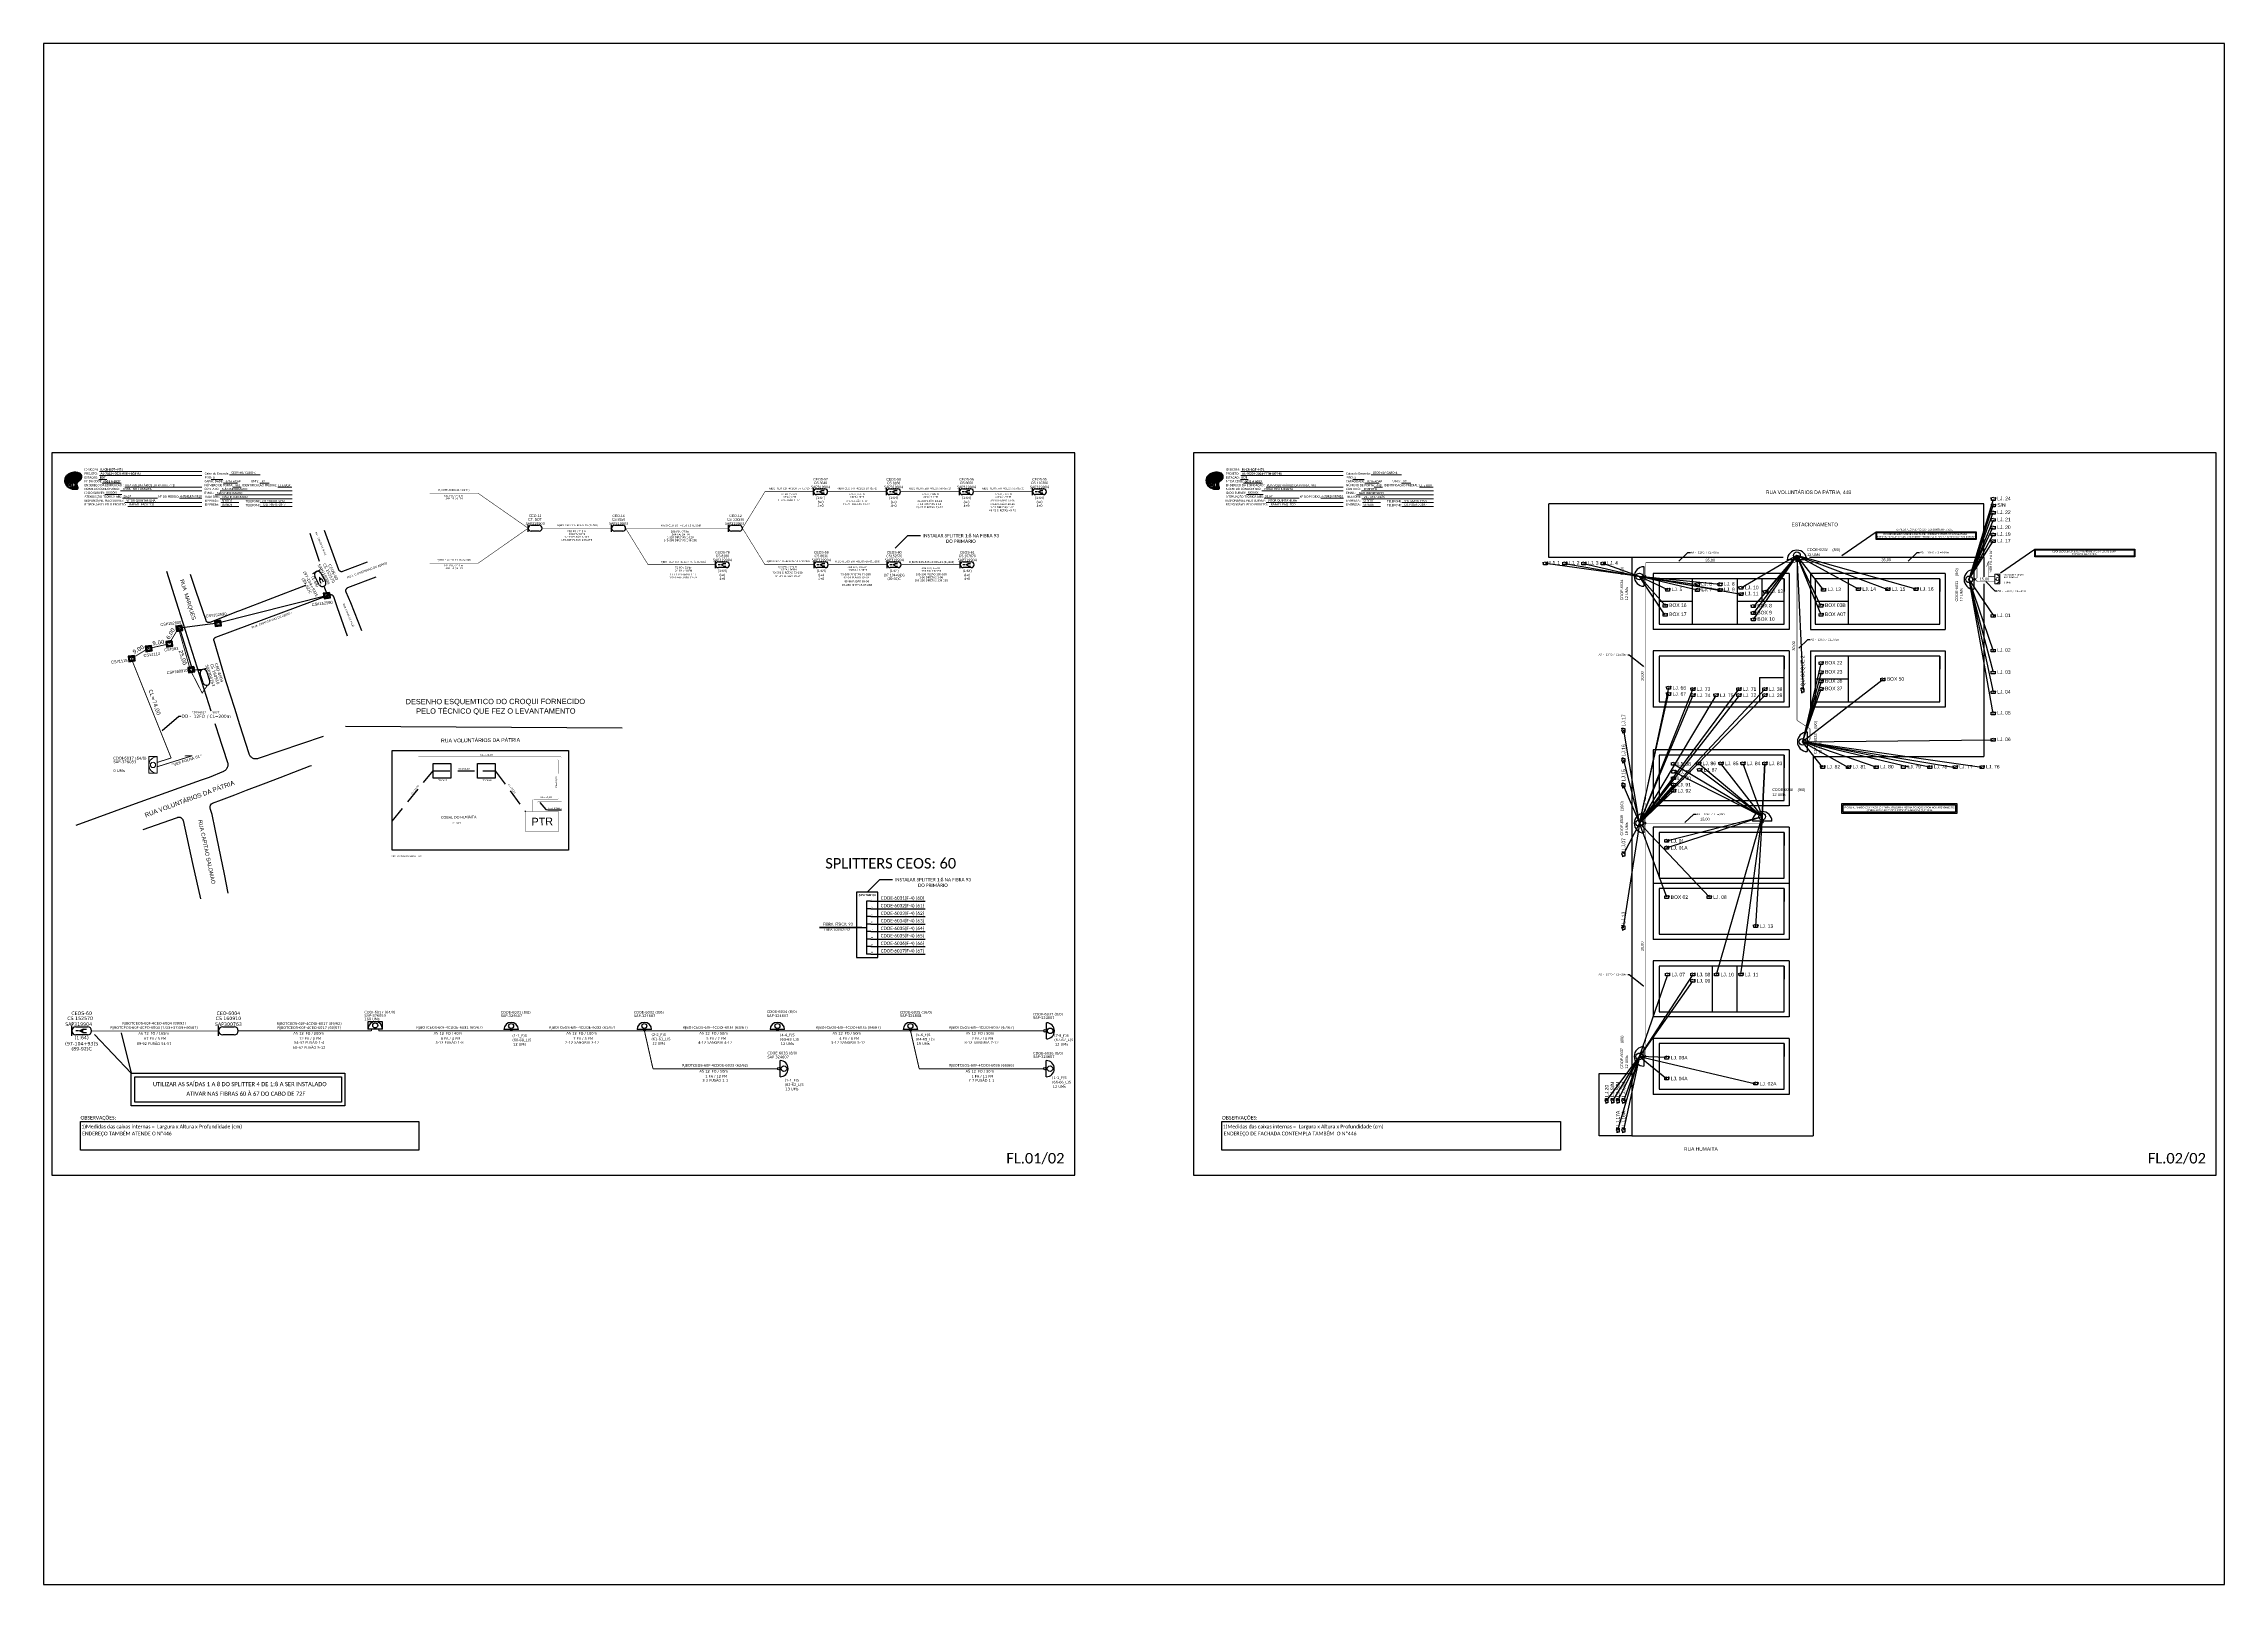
# Paper-space layout 'CDOI-6031 A 6037' of a CAD drawing. Extents: x -81 to 760, y -93 to 501.
# The model-space entities are those that its viewports show. They can reach past a viewport. Long polylines and large blocks are cut down to what shows.
import ezdxf
from ezdxf.enums import TextEntityAlignment as Align

# ---------------------------------------------------------------- set-up
doc = ezdxf.new("R2010")
doc.units = 0
for name, pattern in [('DASHED', [0.75, 0.5, -0.25]), ('DIVIDE', [1.25, 0.5, -0.25, 0, -0.25, 0, -0.25]), ('PHANTOM2', [1.25, 0.625, -0.125, 0.125, -0.125, 0.125, -0.125])]:
    doc.linetypes.add(name, pattern=pattern)
for name, color, linetype in [('10.1-Caixas Subterrâneas', 5, 'Continuous'), ('CAP a instalar', 1, 'Continuous'), ('CAP a retirar', 3, 'Continuous'), ('CD a instalar', 1, 'Continuous'), ('CDO_INTERIOR', 1, 'Continuous'), ('CDO_PARDE', 1, 'Continuous'), ('CDO_POSTE', 1, 'Continuous'), ('celulas gpon', 7, 'Continuous'), ('CEO', 1, 'Continuous'), ('CEOS', 1, 'Continuous'), ('label_cabos', 7, 'Continuous'), ('Legenda', 1, 'Continuous'), ('QUADRA', 7, 'Continuous'), ('surveys', 7, 'Continuous'), ('surveys legendas', 7, 'Continuous')]:
    doc.layers.add(name, color=color, linetype=linetype)
for name, color, linetype, lineweight in [("20.0-LEGENDA DOS CDO'S", 1, 'Continuous', 0), ('20.1-CDO_INTERIOR', 1, 'Continuous', 0), ('20.2-CDO_POSTE', 1, 'Continuous', 5), ('Segmento Logradouro Texto', 238, 'Continuous', 0), ('Texto_Cabos', 1, 'Continuous', 20)]:
    doc.layers.add(name, color=color, linetype=linetype, lineweight=lineweight)
doc.layers.add('DROP DE CLIENTE', color=140, linetype='Continuous', plot=False)
doc.layers.add('EXTRA', color=50, linetype='Continuous', plot=False)
doc.styles.add('ARIAL', font='arial.ttf')
doc.styles.add('DIGICADE', font='arial.ttf')
doc.styles.add('MtXpl_Calibri', font='calibri.ttf')
doc.styles.add('NORMOGRAFO', font='arial.ttf')
doc.styles.add('siredit', font='verdana.ttf')
doc.styles.add('Style-font000', font='font000.shx')
doc.styles.add('WMF-Calibri0', font='calibri.ttf')
doc.styles.add('WMF-Calibri1', font='calibrib.ttf')
doc.linetypes.add('FENCELINE1', pattern='A,0.25,-0.1,[133,ltypeshp.shx,S=0.1,R=0,X=-0.1,Y=0],-0.1,1', length=1.45)
doc.dimstyles.new('CC', dxfattribs={"dimtxt": 1, "dimasz": 2, "dimexe": 0.18, "dimexo": 0.0625, "dimgap": 0.09, "dimtad": 0, "dimdec": 0, "dimrnd": 1, "dimzin": 0, "dimdsep": 46, "dimtxsty": 'siredit', "dimblk": 'NONE', "dimcen": 0, "dimse1": 1, "dimse2": 1, "dimsd1": 1, "dimsd2": 1, "dimclrt": 7, "dimadec": 0, "dimazin": 0, "dimtfac": 1, "dimtdec": 0, "dimtofl": 0, "dimtmove": 0, "dimatfit": 3, "dimfxl": 0, "dimtolj": 1, "dimtzin": 0, "dimarcsym": 0})
doc.dimstyles.new('ISO-25', dxfattribs={"dimtxt": 2.5, "dimasz": 2.5, "dimexe": 1.25, "dimexo": 0.625, "dimtad": 1, "dimtxsty": 'Standard', "dimcen": 2.5, "dimadec": 0, "dimazin": 0, "dimtfac": 1, "dimtmove": 0, "dimatfit": 3, "dimfxl": 0, "dimarcsym": 0})
doc.dimstyles.get("Standard").update_dxf_attribs({"dimtxt": 0.18, "dimasz": 0.18, "dimexe": 0.18, "dimexo": 0.0625, "dimgap": 0.09, "dimtad": 0, "dimtih": 1, "dimtoh": 1, "dimdec": 4, "dimzin": 0, "dimdsep": 46, "dimtxsty": 'Standard', "dimcen": 0.09, "dimadec": 0, "dimazin": 0, "dimtfac": 1, "dimtdec": 4, "dimtofl": 0, "dimtmove": 0, "dimatfit": 3, "dimfxl": 0, "dimtolj": 1, "dimtzin": 0, "dimarcsym": 0})

# ---------------------------------------------------------------- blocks, each defined once
blk = doc.blocks.new('OI')
h = blk.add_hatch(color=40)
edge = h.paths.add_edge_path()
edge.add_spline(control_points=[(4.4, -0.7), (3.9, -1), (3.3, -1.5), (2.8, -2.6), (2.9, -3.5), (3.1, -4.3), (3.3, -4.9), (3.4, -5.4), (3.4, -5.9), (3.2, -6.4), (2.5, -6.6), (1.7, -6.6), (0.6, -6.7), (-0.6, -6.4), (-1.6, -6.1), (-2.8, -5.6), (-3.9, -4.8), (-4.9, -3.7), (-5.3, -2.6), (-5.6, -1.9), (-5.8, -1), (-5.7, 0.5), (-5.1, 2), (-4.1, 3), (-3.3, 3.6), (-2.4, 4.2), (-1.4, 4.4), (-0.6, 4.7), (0.8, 4.9), (2.2, 5), (3.8, 4.6), (4.7, 4.2), (5.4, 3.7), (5.8, 3), (6, 2.2), (6, 1.5), (5.7, 0.6), (5.3, 0.1), (4.9, -0.4), (4.5, -0.6), (4.4, -0.7)], knot_values=[0, 0, 0, 0, 1.60434, 2.417191, 3.427595, 4.282808, 4.776746, 5.304182, 5.888771, 6.258406, 6.858137, 7.79129, 8.986195, 10.124242, 11.187857, 12.242908, 13.953784, 15.414161, 16.515391, 17.349188, 17.675853, 19.552021, 21.515531, 22.568638, 23.63245, 24.621084, 25.782718, 26.745347, 27.142653, 29.870543, 31.004649, 31.921532, 32.709589, 33.801391, 34.042471, 35.192333, 35.971461, 36.628871, 37.254359, 37.836911, 37.836911, 37.836911, 37.836911], degree=3, periodic=0)
h.paths.add_polyline_path([(1.1, -0.9, -1), (0, -0.9, -1)], flags=16)
edge = h.paths.add_edge_path(flags=16)
edge.add_ellipse((0.6, -3.6), major_axis=(-0.02, 1.71), ratio=0.361305, start_angle=0, end_angle=360)
h.paths.add_polyline_path([(-0.4, -3.6, -1), (-3.8, -3.6, -1)], flags=16)
edge = h.paths.add_edge_path(flags=0)
edge.add_ellipse((-2.1, -3.6), major_axis=(0, 0.885), ratio=0.758294, start_angle=0, end_angle=360)
at = {"color": 40}
for centre, radius in [((-2.1, -3.6), 1.72), ((0.5, -0.9), 0.587)]:
    blk.add_circle(centre, radius, dxfattribs=at)
blk.add_ellipse((-2.1, -3.6), major_axis=(0, 0.885), ratio=0.758294, start_param=-3.141592653589792, end_param=3.141592653589792, dxfattribs=at)
blk.add_ellipse((0.6, -3.6), major_axis=(-0.02, 1.71), ratio=0.361305, dxfattribs=at)
at = {"color": 40, "start_tangent": (-0.800898, -0.598801), "end_tangent": (-0.800898, -0.598801)}
blk.add_spline([(4.4, -0.7), (3.2, -1.8), (2.9, -2.5), (2.9, -3.5), (3.1, -4.4), (3.3, -4.8), (3.4, -5.4), (3.4, -6), (3.2, -6.3), (2.7, -6.5), (1.7, -6.6), (0.5, -6.6), (-0.6, -6.4), (-1.6, -6.1), (-2.6, -5.7), (-3.9, -4.7), (-4.9, -3.6), (-5.4, -2.6), (-5.6, -1.8), (-5.7, -1.5), (-5.6, 0.4), (-4.8, 2.2), (-4.1, 3), (-3.3, 3.6), (-2.4, 4.1), (-1.3, 4.5), (-0.4, 4.7), (0, 4.8), (2.7, 4.8), (3.8, 4.5), (4.7, 4.2), (5.3, 3.7), (5.9, 2.7), (5.9, 2.5), (5.9, 1.3), (5.7, 0.6), (5.3, 0.1), (4.8, -0.4), (4.4, -0.7)], degree=3, dxfattribs=at)
blk = doc.blocks.new('_None')
blk = doc.blocks.new('LEGENDA DOS CABOS')
at = {"layer": 'label_cabos', "color": 0, "style": 'siredit'}
for tag, p in [('TIPO_CABO', (2.74, 0.52)), ('ID', (4.24, 1.63)), ('CABO', (6.16, 0.47)), ('/', (9.19, 0.47)), ('METROS', (14.36, 0.47)), ('XX', (14.31, 1.67))]:
    blk.add_attdef(tag, text='', height=1, rotation=359.69, dxfattribs=at).set_placement(p, align=Align.MIDDLE_CENTER)
blk = doc.blocks.new('*X8')
at = {"color": 0, "linetype": 'Continuous'}
for p, q in [((-1.25, 0.34099), (-0.49099, 1.1)), ((-1.25, 0.517767), (-0.667767, 1.1)), ((-1.25, 0.694544), (-0.844544, 1.1)), ((-1.25, 0.87132), (-1.02132, 1.1)), ((-1.25, 1.048097), (-1.198097, 1.1)), ((-1.25, 0.164214), (-0.8035, 0.610714)), ((-1.25, -0.012563), (-0.8035, 0.433937)), ((-1.25, -0.18934), (-0.8035, 0.25716)), ((-1.25, -0.366117), (-0.8035, 0.080383)), ((-0.789214, 0.625), (-0.314214, 1.1)), ((-0.612437, 0.625), (-0.137437, 1.1)), ((-0.43566, 0.625), (0.03934, 1.1)), ((-0.258883, 0.625), (0.216117, 1.1)), ((-0.082107, 0.625), (0.392893, 1.1)), ((0.09467, 0.625), (0.56967, 1.1)), ((0.271447, 0.625), (0.746447, 1.1)), ((0.448223, 0.625), (0.923223, 1.1)), ((0.625, 0.625), (1.1, 1.1)), ((0.801777, 0.625), (1.25, 1.073223)), ((0.8035, 0.449947), (1.25, 0.896447)), ((0.8035, 0.27317), (1.25, 0.71967)), ((0.8035, 0.096393), (1.25, 0.542893)), ((0.8035, -0.080383), (1.25, 0.366117)), ((0.8035, -0.25716), (1.25, 0.18934)), ((0.8035, -0.433937), (1.25, 0.012563)), ((-1.25, -0.542893), (-0.8035, -0.096393)), ((-1.25, -0.71967), (-0.8035, -0.27317)), ((-1.25, -0.896447), (-0.8035, -0.449947)), ((-1.25, -1.073223), (-0.801777, -0.625)), ((-1.1, -1.1), (-0.625, -0.625)), ((-0.923223, -1.1), (-0.448223, -0.625)), ((-0.746447, -1.1), (-0.271447, -0.625)), ((-0.56967, -1.1), (-0.09467, -0.625)), ((-0.392893, -1.1), (0.082107, -0.625)), ((-0.216117, -1.1), (0.258883, -0.625)), ((-0.03934, -1.1), (0.43566, -0.625)), ((0.137437, -1.1), (0.612437, -0.625)), ((0.314214, -1.1), (0.789214, -0.625)), ((0.49099, -1.1), (1.25, -0.34099)), ((0.667767, -1.1), (1.25, -0.517767)), ((0.8035, -0.610714), (1.25, -0.164214)), ((0.844544, -1.1), (1.25, -0.694544)), ((1.02132, -1.1), (1.25, -0.87132)), ((1.198097, -1.1), (1.25, -1.048097))]:
    blk.add_line(p, q, dxfattribs=at)
blk = doc.blocks.new('MANHOLE_MQ')
at = {"color": 0, "linetype": 'Continuous'}
for p, q in [((0.0000062, 0.0000057), (-0.0000063, 0.0000057)), ((-0.0000063, 0.0000057), (-0.0000063, -0.0000053)), ((-0.000004, 0.0000033), (0.000004, 0.0000033)), ((-0.000004, -0.0000029), (-0.000004, 0.0000033)), ((0.000004, 0.0000033), (0.000004, -0.0000029)), ((0.0000062, -0.0000053), (0.0000062, 0.0000057)), ((-0.0000063, -0.0000053), (0.0000062, -0.0000053)), ((0.000004, -0.0000029), (-0.000004, -0.0000029)), ((0.000004, -0.0000029), (0.000004, -0.0000029))]:
    blk.add_line(p, q, dxfattribs=at)
at = {"color": 0, "linetype": 'Continuous', "xscale": 5e-06, "yscale": 5e-06, "zscale": 1e-05}
blk.add_blockref('*X8', (0, 0.0000002), dxfattribs=at)
blk = doc.blocks.new('ceo')
at = {"layer": 'CEO', "color": 7}
for p, q in [((0.094, 0.094), (0.359, 0.094)), ((0.359, -0.094), (0.094, -0.094))]:
    blk.add_line(p, q, dxfattribs=at)
blk.add_lwpolyline([(0, -0.114), (0, 0.114)], dxfattribs=at)
for centre, start, end in [((0.094, 0), 90, 270), ((0.359, 0), 270, 90)]:
    blk.add_arc(centre, 0.0942, start, end, dxfattribs=at)
for tag, height, style, p in [('LOCAL?', 0.0798, 'Style-font000', (0.226, 0.286)), ('NOME?', 0.0798, 'Style-font000', (0.226, 0.404)), ('TIPO?', 0.0787, 'siredit', (0.226, 0.153))]:
    blk.add_attdef(tag, text='', height=height, dxfattribs=dict(at, style=style)).set_placement(p, align=Align.MIDDLE_CENTER)
at = {"layer": 'CEO', "color": 7, "style": 'siredit', "flags": 1}
blk.add_attdef('ID', text='', height=0.0472, dxfattribs=at).set_placement((0.226, 0.483), align=Align.MIDDLE_CENTER)
at = {"layer": 'CEO', "color": 7, "style": 'Style-font000', "flags": 1}
blk.add_attdef('FIBRAS_RESERVA', text='', height=0.0798, dxfattribs=at).set_placement((0.226, -0.156), align=Align.TOP_CENTER)
blk = doc.blocks.new('ceos')
at = {"layer": 'CEOS', "color": 7}
for p, q in [((0.094, 0.094), (0.359, 0.094)), ((0.359, -0.094), (0.094, -0.094))]:
    blk.add_line(p, q, dxfattribs=at)
for points in [[(0, -0.114), (0, 0.114)], [(0.258, 0.037), (0.338, 0.037)], [(0.153, 0), (0.09, 0)], [(0.258, -0.041), (0.338, -0.041)]]:
    blk.add_lwpolyline(points, dxfattribs=at)
blk.add_lwpolyline([(0.153, 0, 0, 0.116, 0), (0.263, 0, 0.116, 0.116, 0)], format="xyseb", dxfattribs=at)
for centre, start, end in [((0.094, 0), 90, 270), ((0.359, 0), 270, 90)]:
    blk.add_arc(centre, 0.0942, start, end, dxfattribs=at)
for tag, height, style, p in [('LOCAL?', 0.0798, 'Style-font000', (0.226, 0.286)), ('NOME?', 0.0798, 'Style-font000', (0.226, 0.404)), ('TIPO?', 0.0787, 'siredit', (0.226, 0.153))]:
    blk.add_attdef(tag, text='', height=height, dxfattribs=dict(at, style=style)).set_placement(p, align=Align.MIDDLE_CENTER)
at = {"layer": 'CEOS', "color": 7, "style": 'siredit', "flags": 1}
blk.add_attdef('ID', text='', height=0.0472, dxfattribs=at).set_placement((0.226, 0.483), align=Align.MIDDLE_CENTER)
at = {"layer": 'CEOS', "color": 7, "style": 'Style-font000'}
for tag, p in [('FIBRAS_FUSIONADAS', (0.226, -0.294)), ('RACIO_SPLITAGEM', (0.226, -0.156)), ('FIBRAS_RESERVA', (0.226, -0.412))]:
    blk.add_attdef(tag, text='', height=0.0798, dxfattribs=at).set_placement(p, align=Align.TOP_CENTER)
blk = doc.blocks.new('Cabos_2')
at = {"layer": 'Texto_Cabos', "color": 7, "style": 'siredit'}
blk.add_text('FO /', height=1.5, dxfattribs=at).set_placement((0.4, -2), align=Align.MIDDLE_RIGHT)
for tag, p in [('N_CABOS', (0, 2.8)), ('FA/FM', (0, -4.1))]:
    blk.add_attdef(tag, text='', height=1.5, dxfattribs=at).set_placement(p, align=Align.MIDDLE_CENTER)
blk.add_attdef('FIBRAS', text='', height=1.5, dxfattribs=at).set_placement((-4.5, -2), align=Align.MIDDLE_RIGHT)
blk.add_attdef('FUSÃO_001', (-0.5, -7.4), '', height=1.5, dxfattribs=at)
blk.add_attdef('METROS', text='', height=1.5, dxfattribs=at).set_placement((1, -2), align=Align.MIDDLE_LEFT)
blk = doc.blocks.new('CDOE-TEXTO PADRÃO')
at = {"layer": "20.0-LEGENDA DOS CDO'S", "color": 0, "style": 'ARIAL'}
for tag, p in [('CDO_N', (0.5, 7.4)), ('CORDOALHA', (0.5, 4.3)), ('SAP', (0.5, 1.7)), ('SPLITER_1', (0.6, -0.9)), ('SPLITER_2', (0.6, -3.5)), ('(XX-XX_F)S', (0.5, -8.3)), ('(XX-XX_L)S', (0.5, -10.8)), ('UMS', (0.5, -13.1))]:
    blk.add_attdef(tag, p, '', height=1.7, rotation=0.118, dxfattribs=at)
blk.add_attdef('FIBRAS_UTILIZADAS', text='', height=1.7, rotation=0.118, dxfattribs=at).set_placement((19.8, 7.4), align=Align.CENTER)

msp = doc.modelspace()

# ---------------------------------------------------------------- linework, layer by layer
for p, q in [((837.2, 595.3), (-3.8, 595.3)), ((-3.8, 595.3), (-3.8, 1.3)), ((837.2, 1.3), (837.2, 595.3)), ((1775.8, 595.3), (934.8, 595.3)), ((934.8, 595.3), (934.8, 1.3)), ((1775.8, 1.3), (1775.8, 595.3)), ((-3.8, 1.3), (837.2, 1.3)), ((934.8, 1.3), (1775.8, 1.3))]:
    msp.add_line(p, q)
at = {"color": 1}
for p, q in [((1439.1, 507.1), (1423.1, 507.1)), ((1305.3, 501.6), (1305.3, 485.5)), ((1576.5, 499.1), (1576.5, 483.1)), ((1439.5, 365.7), (1439.5, 349.6)), ((1305.3, 298.7), (1305.3, 282.7)), ((1410.5, 292.3), (1394.5, 292.3)), ((1305.3, 107), (1305.3, 91))]:
    msp.add_line(p, q, dxfattribs=at)
at = {"color": 4}
msp.add_line((1553.1, 496), (1442.3, 496), dxfattribs=at)
at = {"color": 7, "linetype": 'Continuous'}
for p, q in [((665.9, 226.5), (665.9, 183.1)), ((669.4, 226.5), (665.9, 226.5)), ((669.6, 220.2), (666, 220.2)), ((662.2, 205.1), (665.8, 205.1)), ((669.6, 214), (666, 214)), ((669.6, 207.8), (666, 207.8)), ((669.6, 201.7), (666, 201.7)), ((669.6, 195.5), (666, 195.5)), ((669.6, 189.3), (666, 189.3)), ((669.6, 183.1), (666, 183.1))]:
    msp.add_line(p, q, dxfattribs=at)
at = {"color": 10, "linetype": 'Continuous'}
for p, q in [((669.4, 226.5), (714.3, 226.5)), ((669.6, 220.2), (714.3, 220.2)), ((669.6, 214), (714.3, 214)), ((669.6, 207.8), (714.3, 207.8)), ((669.6, 201.7), (714.3, 201.6)), ((669.6, 195.5), (714.3, 195.5)), ((669.6, 189.3), (714.3, 189.3)), ((669.6, 183.1), (714.3, 183.1))]:
    msp.add_line(p, q, dxfattribs=at)
at = {"color": 1, "linetype": 'Continuous', "lineweight": 60}
msp.add_line((662.2, 205.1), (627.4, 205), dxfattribs=at)
at = {"color": 7, "lineweight": 0}
for points in [[(35.3, 579.8), (119.4, 579.8)], [(35.3, 576.6), (119.4, 576.6)], [(142.3, 577.1), (167.4, 577.1)], [(973.9, 579.8), (1058, 579.8)], [(973.9, 576.6), (1058, 576.6)], [(1080.9, 577.1), (1106, 577.1)], [(34.8, 573.3), (41.3, 573.3)], [(37.4, 570.2), (53.1, 570.2)], [(39.7, 560.8), (53.7, 560.8)], [(52.6, 563.9), (119.4, 563.9)], [(54.3, 557.8), (83.1, 557.8)], [(56, 567), (119.4, 567)], [(101, 557.8), (119.5, 557.8)], [(127.2, 573.3), (136.7, 573.3)], [(130.3, 560.6), (193.6, 560.6)], [(134.4, 563.9), (193.6, 563.9)], [(134.6, 557.4), (193.6, 557.4)], [(137.3, 570.2), (148.9, 570.2)], [(144.9, 567), (151.8, 567)], [(167.2, 570.2), (174.9, 570.2)], [(182, 567), (193.5, 567)], [(973.4, 573.3), (979.9, 573.3)], [(976, 570.2), (991.7, 570.2)], [(978.4, 560.8), (992.3, 560.8)], [(991.2, 563.9), (1058, 563.9)], [(992.9, 557.8), (1021.7, 557.8)], [(994.6, 567), (1058, 567)], [(1039.6, 557.8), (1058.1, 557.8)], [(1065.8, 573.3), (1075.3, 573.3)], [(1069, 560.6), (1132.2, 560.6)], [(1073, 563.9), (1132.2, 563.9)], [(1073.2, 557.4), (1132.2, 557.4)], [(1075.9, 570.2), (1087.5, 570.2)], [(1083.5, 567), (1090.4, 567)], [(1105.8, 570.2), (1113.5, 570.2)], [(1120.6, 567), (1132.1, 567)], [(56, 554.3), (119.4, 554.3)], [(58.5, 551.1), (119.4, 551.1)], [(135.2, 554.3), (150, 554.3)], [(135.2, 551.1), (150, 551.1)], [(167.5, 554.3), (193.6, 554.3)], [(167.5, 551.1), (193.6, 551.1)], [(994.6, 554.3), (1058, 554.3)], [(997.1, 551.1), (1058, 551.1)], [(1073.9, 554.3), (1088.7, 554.3)], [(1073.9, 551.1), (1088.7, 551.1)], [(1106.1, 554.3), (1132.2, 554.3)], [(1106.1, 551.1), (1132.2, 551.1)]]:
    msp.add_lwpolyline(points, dxfattribs=at)
at = {"color": 0}
for points in [[(1227.2, 509.2), (1227.2, 553.2)], [(1584.9, 553.2), (1227.2, 553.2)], [(1584.9, 509.2), (1584.9, 553.2)], [(1295.2, 509.2), (1227.2, 509.2)], [(1381.9, 491.6), (1381.9, 454.2)], [(1402.2, 491.6), (1402.2, 472.9)], [(1400.3, 410.6), (1400.3, 390.5)], [(1400.3, 410.6), (1420.5, 410.6)], [(1361.3, 173.2), (1361.3, 135.7)], [(1381.7, 173.2), (1381.7, 135.7)]]:
    msp.add_lwpolyline(points, dxfattribs=at)
at = {"color": 2}
for points in [[(1496.2, 530.2), (1578.5, 530.2), (1578.5, 523.9), (1496.2, 523.9)], [(1496.8, 529.6), (1577.9, 529.6), (1577.9, 524.5), (1496.8, 524.5)], [(1626.6, 516), (1708.9, 516), (1708.9, 509.7), (1626.6, 509.7)], [(1627.2, 515.4), (1708.3, 515.4), (1708.3, 510.3), (1627.2, 510.3)]]:
    msp.add_lwpolyline(points, close=True, dxfattribs=at)
at = {"color": 4}
for points in [[(1295.2, 509.2), (1295.2, 33.7)], [(1419.8, 509.2), (1295.2, 509.2)], [(1584.9, 509.2), (1441.5, 509.2)], [(1584.9, 509.2), (1584.9, 493.3)], [(1424.7, 496), (1312.8, 496)], [(1312.8, 496), (1312.8, 449.9)], [(1424.7, 496), (1424.7, 449.9)], [(1442.3, 496), (1442.3, 449.9), (1553.1, 449.9)], [(1553.1, 496), (1553.1, 449.9)], [(1584.9, 487.5), (1584.9, 345.5)], [(1424.7, 449.9), (1312.8, 449.9)], [(1424.7, 432.3), (1312.8, 432.3)], [(1312.8, 432.3), (1312.8, 386.2)], [(1424.7, 432.3), (1424.7, 386.2)], [(1442.3, 432.3), (1553.1, 432.3)], [(1442.3, 432.3), (1442.3, 386.2)], [(1553.1, 432.3), (1553.1, 386.2)], [(1424.7, 386.2), (1312.8, 386.2)], [(1553.1, 386.2), (1442.3, 386.2)], [(1424.7, 351.1), (1312.8, 351.1)], [(1312.8, 351.1), (1312.8, 304.9)], [(1424.7, 351.1), (1424.7, 304.9)], [(1444.4, 345.5), (1584.9, 345.5)], [(1444.4, 345.5), (1444.4, 33.7)], [(1424.7, 304.9), (1312.8, 304.9)], [(1424.7, 287.4), (1312.8, 287.4)], [(1312.8, 287.4), (1312.8, 241.2)], [(1424.7, 287.4), (1424.7, 241.2)], [(1424.7, 241.2), (1312.8, 241.2)], [(1424.7, 241.2), (1312.8, 241.2)], [(1312.8, 241.2), (1312.8, 195.1)], [(1424.7, 241.2), (1424.7, 195.1)], [(1424.7, 195.1), (1312.8, 195.1)], [(1424.7, 177.5), (1312.8, 177.5)], [(1312.8, 177.5), (1312.8, 131.4)], [(1424.7, 177.5), (1424.7, 131.4)], [(1424.7, 131.4), (1312.8, 131.4)], [(1424.7, 113.8), (1312.8, 113.8)], [(1312.8, 113.8), (1312.8, 67.7)], [(1424.7, 113.8), (1424.7, 67.7)], [(1424.7, 67.7), (1312.8, 67.7)], [(1295.2, 33.7), (1444.4, 33.7)]]:
    msp.add_lwpolyline(points, dxfattribs=at)
at = {"color": 0}
for points in [[(1420.5, 491.6), (1317.9, 491.6), (1317.9, 454.2), (1420.5, 454.2)], [(1548.7, 491.6), (1446.1, 491.6), (1446.1, 454.2), (1548.7, 454.2)], [(1420.5, 428), (1317.9, 428), (1317.9, 390.5), (1420.5, 390.5)], [(1548.7, 428), (1446.1, 428), (1446.1, 390.5), (1548.7, 390.5)], [(1420.5, 346.7), (1317.9, 346.7), (1317.9, 309.3), (1420.5, 309.3)], [(1420.5, 283), (1317.9, 283), (1317.9, 245.6), (1420.5, 245.6)], [(1420.5, 236.9), (1317.9, 236.9), (1317.9, 199.4), (1420.5, 199.4)], [(1420.5, 173.2), (1317.9, 173.2), (1317.9, 135.7), (1420.5, 135.7)], [(1420.5, 109.5), (1317.9, 109.5), (1317.9, 72), (1420.5, 72)], [(19.7, 45.5), (298, 45.5), (298, 21.8), (19.7, 21.8)], [(958.3, 45.5), (1236.6, 45.5), (1236.6, 21.8), (958.3, 21.8)]]:
    msp.add_lwpolyline(points, close=True, dxfattribs=at)
for points in [[(1344.9, 491.6), (1344.9, 454.2)], [(1420.5, 491.6), (1420.5, 481.1)], [(1420.5, 491.6), (1420.5, 481.1)], [(1420.5, 491.6), (1420.5, 481.1)], [(1473.1, 491.6), (1473.1, 454.2)], [(1548.7, 491.6), (1548.7, 481.1)], [(1548.7, 491.6), (1548.7, 481.1)], [(1548.7, 491.6), (1548.7, 481.1)], [(1420.5, 428), (1420.5, 417.4)], [(1420.5, 428), (1420.5, 417.4)], [(1420.5, 428), (1420.5, 417.4)], [(1473.1, 428), (1473.1, 390.5)], [(1548.7, 428), (1548.7, 417.4)], [(1548.7, 428), (1548.7, 417.4)], [(1548.7, 428), (1548.7, 417.4)], [(1420.5, 346.7), (1420.5, 336.1)], [(1420.5, 346.7), (1420.5, 336.1)], [(1420.5, 346.7), (1420.5, 336.1)], [(1420.5, 283), (1420.5, 272.4)], [(1420.5, 283), (1420.5, 272.4)], [(1420.5, 283), (1420.5, 272.4)], [(1420.5, 236.9), (1420.5, 226.3)], [(1420.5, 236.9), (1420.5, 226.3)], [(1420.5, 236.9), (1420.5, 226.3)], [(1420.5, 173.2), (1420.5, 162.6)], [(1420.5, 173.2), (1420.5, 162.6)], [(1420.5, 173.2), (1420.5, 162.6)], [(1420.5, 109.5), (1420.5, 98.9)], [(1420.5, 109.5), (1420.5, 98.9)], [(1420.5, 109.5), (1420.5, 98.9)]]:
    msp.add_lwpolyline(points)
at = {"linetype": 'DASHED', "ltscale": 6, "const_width": 0.127}
for points in [[(415.6, 335.1), (415.6, 344.4, 0.414214), (414.8, 345.2), (297.6, 345.2)], [(412.6, 311.9), (412.7, 342.3, 0.414214), (411.8, 343.2), (297.6, 343.2)], [(391.4, 300.3), (391.4, 309.5, -0.414214), (392.2, 310.4), (411.7, 310.4, 0.414214), (412.6, 311.2), (412.6, 312.7)]]:
    msp.add_lwpolyline(points, format="xyb", dxfattribs=at)
at = {"linetype": 'DASHED', "ltscale": 6}
msp.add_lwpolyline([(275.9, 292.3), (309.6, 333.7), (360.7, 333.7), (385.5, 300.3)], dxfattribs=at)
msp.add_lwpolyline([(395.1, 300.3, 0.127, 0.127, 0), (395.1, 307.5, 0.127, 0.127, -0.414214), (396, 308.3, 0.127, 0.127, 0), (414.8, 308.3, 0.127, 0.127, 0.414214), (415.6, 309.2, 0.127, 0.127, 0), (415.6, 335.1, 0, 0, 0)], format="xyseb", dxfattribs=at)
at = {"color": 7, "linetype": 'PHANTOM2', "ltscale": 8, "const_width": 0.211}
msp.add_lwpolyline([(385.5, 300.3), (412.8, 300.3), (412.8, 283.8), (385.5, 283.8)], close=True, dxfattribs=at)
at = {"color": 7}
msp.add_lwpolyline([(657.9, 180.3), (675.2, 180.3), (675.2, 234), (657.9, 234)], close=True, dxfattribs=at)
at = {"color": 1}
for points in [[(61.4, 85.2), (237.1, 85.2), (237.1, 58.5), (61.4, 58.5)], [(64.3, 82.3), (234.2, 82.3), (234.2, 61.5), (64.3, 61.5)]]:
    msp.add_lwpolyline(points, close=True, dxfattribs=at)
at = {"color": 4}
msp.add_lwpolyline([(1295.2, 33.7), (1268.5, 33.7), (1268.5, 85), (1295.2, 85)], close=True, dxfattribs=at)
at = {"color": 1}
for centre, radius in [((1431.1, 510.9), 2.77), ((1431.1, 506.4), 0.743), ((1301.5, 493.5), 2.77), ((1306.1, 493.5), 0.743), ((1572.7, 491.1), 2.77), ((1577.2, 491.1), 0.743), ((1435.7, 357.6), 2.77), ((1440.2, 357.6), 0.743), ((1301.5, 290.7), 2.77), ((1306.1, 290.7), 0.743), ((1402.5, 296.1), 2.77), ((1402.5, 291.5), 0.743), ((373.9, 120.5), 0.502), ((483.4, 120.5), 0.502), ((592.8, 120.5), 0.502), ((702.2, 120.5), 0.502), ((1301.5, 99), 2.77), ((1306.1, 99), 0.743)]:
    msp.add_circle(centre, radius, dxfattribs=at)
for centre, start, end in [((1431.1, 507.1), 0, 180), ((1305.3, 493.5), 90, 270), ((1576.5, 491.1), 90, 270), ((1439.5, 357.6), 90, 270), ((1305.3, 290.7), 90, 270), ((1402.5, 292.3), 0, 180), ((1305.3, 99), 90, 270)]:
    msp.add_arc(centre, 8.03, start, end, dxfattribs=at)
at = {"layer": '20.1-CDO_INTERIOR', "color": 5, "lineweight": 18}
for points in [[(1598, 487.4), (1598, 495.5), (1593.9, 495.5), (1593.9, 487.4)], [(75.9, 345.4), (75.9, 331.8), (82.7, 331.8), (82.7, 345.4)]]:
    msp.add_lwpolyline(points, close=True, dxfattribs=at)
for centre, radius in [((1596, 491.4), 1.3), ((79.3, 338.6), 2.17)]:
    msp.add_circle(centre, radius, dxfattribs=at)
for centre, radius, start, end in [((1593.9, 491.4), 4.06, 269.9724, 89.9724), ((82.7, 338.6), 6.77, 89.9724, 269.9724)]:
    msp.add_arc(centre, radius, start, end, dxfattribs=at)
at = {"layer": 'CAP a instalar', "color": 5, "linetype": 'Continuous', "ltscale": 5}
for p, q in [((219.8, 485.5), (222.7, 477.9)), ((222.7, 477.9), (132.5, 455.1)), ((132.5, 455.1), (101.2, 451)), ((101.2, 451), (111.8, 416.6)), ((119.9, 417.1), (111.8, 416.6))]:
    msp.add_line(p, q, dxfattribs=at)
at = {"layer": 'CAP a instalar', "color": 7, "linetype": 'Continuous', "ltscale": 5}
msp.add_line((111.8, 416.6), (111.8, 416.6), dxfattribs=at)
at = {"layer": 'CAP a instalar', "linetype": 'FENCELINE1', "ltscale": 7}
for points, const_width in [([(1429.6, 505.1), (1306.9, 505.1)], 0.421), ([(1306.9, 505.1), (1306.9, 494.5)], 0.421), ([(1431.1, 506.4), (1429.6, 505.1)], 0.421), ([(1431.1, 506.4), (1433.1, 505.1)], 0.421), ([(1431.2, 506.4), (1431.2, 375.2)], 0.421), ([(1579.1, 492.2), (1579.1, 505.1), (1433.1, 505.1)], 0.421), ([(1306.1, 493.5), (1306.9, 494.5)], 0.421), ([(1306.1, 493.5), (1306.9, 492.6)], 0.421), ([(1306.9, 492.6), (1306.9, 309.2)], 0.421), ([(1579.1, 490.2), (1577.2, 491.1), (1579.1, 492.2)], 0.421), ([(1593.9, 489.4), (1579.1, 489.4), (1579.1, 490.2)], 0.421), ([(1440.2, 357.6), (1441.8, 359.7), (1441.8, 368.3), (1431.2, 375.2)], 0.421), ([(1306.9, 307.3), (1306.9, 99.9)], 0.421), ([(1306.1, 290.7), (1306.9, 291.6)], 0.421), ([(1306.1, 290.7), (1306.9, 289.8)], 0.421), ([(1306.1, 290.7), (1401.6, 290.7)], 0.421), ([(1402.5, 291.5), (1401.6, 290.7)], 0.421), ([(264.9, 121.5), (264.9, 120)], 0.837), ([(264.9, 120), (264.9, 120), (374.3, 120)], 0.837), ([(373.9, 120), (373.9, 120), (483.4, 120)], 0.837), ([(483.3, 120), (483.3, 120), (592.8, 120)], 0.837), ([(483.4, 120), (490.4, 88.9)], 0.837), ([(592.8, 120), (592.8, 120), (702.2, 120)], 0.837), ([(702.2, 120), (811.8, 120)], 0.837), ([(702.2, 120), (709.3, 88.9)], 0.837), ([(1306.1, 99), (1306.9, 99.9)], 0.421), ([(490.4, 88.9), (592.8, 88.9)], 0.837), ([(709.3, 88.9), (811.7, 88.9)], 0.837)]:
    msp.add_lwpolyline(points, dxfattribs=dict(at, const_width=const_width))
at = {"layer": 'CAP a instalar', "color": 5, "linetype": 'FENCELINE1', "ltscale": 7}
for points, const_width in [([(1588.6, 506), (1587.1, 501.6)], 0.421), ([(1593.9, 493.4), (1588.6, 493.4), (1588.6, 506)], 0.421), ([(109.9, 416.8), (100.2, 451), (92.4, 438.1)], 0.702), ([(92.4, 438.1), (75.1, 434.2), (61.5, 426), (94.2, 344.3)], 0.702), ([(124.2, 404.2), (119.7, 397.7), (109.9, 416.8), (109.9, 416.8)], 0.702), ([(94.2, 344.3), (82.7, 340.7)], 0.702), ([(149.4, 120), (149.4, 120), (258.9, 120)], 0.837), ([(258.9, 121.5), (258.9, 120)], 0.837)]:
    msp.add_lwpolyline(points, dxfattribs=dict(at, const_width=const_width))
at = {"layer": 'CAP a instalar', "color": 1, "linetype": 'FENCELINE1', "ltscale": 7, "const_width": 0.702}
for points in [[(82.7, 337.1), (111.5, 346.1)], [(111.5, 346.1), (105.4, 346)]]:
    msp.add_lwpolyline(points, dxfattribs=at)
at = {"layer": 'CAP a retirar', "color": 5, "linetype": 'Continuous', "const_width": 0.563}
msp.add_lwpolyline([(28.7, 120), (28.7, 120), (133.2, 120)], dxfattribs=at)
at = {"layer": 'CD a instalar', "color": 0, "linetype": 'Continuous', "const_width": 0.4}
for points in [[(387.8, 533.2), (346.8, 561.8), (306.8, 561.8)], [(622.5, 563.2), (582.5, 563.2), (564, 533.2)], [(634, 563.2), (682.5, 563.2)], [(694, 563.2), (742.5, 563.2)], [(754, 563.2), (802.5, 563.2)], [(387.8, 533.2), (346.8, 504.5), (306.8, 504.5)], [(399.3, 533.2), (456.4, 533.2)], [(467.9, 533.2), (552.5, 533.2)], [(541.8, 503.2), (486.4, 503.2), (467.9, 533.2)], [(623, 503.2), (582.5, 503.2), (564, 533.2)], [(694.5, 503.2), (743, 503.2)]]:
    msp.add_lwpolyline(points, dxfattribs=at)
at = {"layer": 'CD a instalar', "color": 5, "linetype": 'Continuous', "const_width": 0.4}
msp.add_lwpolyline([(634.5, 503.2), (683, 503.2)], dxfattribs=at)
at = {"layer": 'CDO_INTERIOR', "color": 5}
for p, q in [((268, 127.5), (256, 127.5)), ((256, 127.5), (256, 121.5)), ((268, 121.5), (268, 127.5))]:
    msp.add_line(p, q, dxfattribs=at)
msp.add_lwpolyline([(268, 121.5), (256, 121.5)], dxfattribs=at)
at = {"layer": 'CDO_INTERIOR'}
for points in [[(379.8, 121), (367.9, 121)], [(489.3, 121), (477.3, 121)], [(598.7, 121), (586.7, 121)], [(708.1, 121), (696.2, 121)]]:
    msp.add_lwpolyline(points, dxfattribs=at)
at = {"layer": 'CDO_INTERIOR', "color": 5}
msp.add_circle((262, 124.5), 2.06, dxfattribs=at)
at = {"layer": 'CDO_INTERIOR'}
for centre in [(373.8, 124), (483.3, 124), (592.7, 124), (702.1, 124)]:
    msp.add_circle(centre, 2.06, dxfattribs=at)
at = {"layer": 'CDO_INTERIOR', "color": 5}
msp.add_arc((262, 121.5), 5.98, 359.9724, 179.9724, dxfattribs=at)
at = {"layer": 'CDO_INTERIOR'}
for centre in [(373.8, 121), (483.3, 121), (592.7, 121), (702.1, 121)]:
    msp.add_arc(centre, 5.98, 359.9724, 179.9724, dxfattribs=at)
at = {"layer": 'CDO_POSTE'}
for points in [[(813.9, 113.4), (813.9, 126.7)], [(594.9, 82.2), (594.9, 95.5)], [(813.7, 82.2), (813.8, 95.5)]]:
    msp.add_lwpolyline(points, dxfattribs=at)
for centre, radius in [((812.8, 120), 1.04), ((817, 120), 2.29), ((593.9, 88.9), 1.04), ((598.1, 88.9), 2.29), ((812.7, 88.9), 1.04), ((816.9, 88.9), 2.29)]:
    msp.add_circle(centre, radius, dxfattribs=at)
for centre in [(813.9, 120), (594.9, 88.9), (813.8, 88.9)]:
    msp.add_arc(centre, 6.65, 269.8231, 89.8231, dxfattribs=at)
at = {"layer": 'CEO', "color": 0}
for p, q in [((458.8, 535.6), (465.5, 535.6)), ((465.5, 530.8), (458.8, 530.8)), ((554.9, 535.6), (561.6, 535.6)), ((554.9, 535.6), (561.6, 535.6)), ((561.6, 530.8), (554.9, 530.8)), ((561.6, 530.8), (554.9, 530.8)), ((625.4, 505.6), (632.1, 505.6)), ((625.4, 505.6), (632.1, 505.6)), ((632.1, 500.8), (625.4, 500.8)), ((632.1, 500.8), (625.4, 500.8))]:
    msp.add_line(p, q, dxfattribs=at)
at = {"layer": 'CEO', "color": 5}
for p, q in [((120.6, 406), (118.1, 413.6)), ((126, 407.8), (123.5, 415.3)), ((136.6, 123.4), (146, 123.4)), ((146, 116.7), (136.6, 116.7))]:
    msp.add_line(p, q, dxfattribs=at)
at = {"layer": 'CEO', "color": 0}
for points in [[(456.4, 530.3), (456.4, 536.1)], [(552.5, 530.3), (552.5, 536.1)], [(552.5, 530.3), (552.5, 536.1)], [(623, 500.3), (623, 506.1)], [(623, 500.3), (623, 506.1)]]:
    msp.add_lwpolyline(points, dxfattribs=at)
at = {"layer": 'CEO', "color": 5}
for points in [[(116.7, 416.1), (123.2, 418.2)], [(133.2, 116), (133.2, 124.1)]]:
    msp.add_lwpolyline(points, dxfattribs=at)
at = {"layer": 'CEO', "color": 0}
for centre, start, end in [((458.8, 533.2), 90, 270), ((465.5, 533.2), 270, 90), ((554.9, 533.2), 90, 270), ((554.9, 533.2), 90, 270), ((561.6, 533.2), 270, 90), ((561.6, 533.2), 270, 90), ((625.4, 503.2), 90, 270), ((625.4, 503.2), 90, 270), ((632.1, 503.2), 270, 90), ((632.1, 503.2), 270, 90)]:
    msp.add_arc(centre, 2.39, start, end, dxfattribs=at)
at = {"layer": 'CEO', "color": 5}
for centre, radius, start, end in [((120.8, 414.4), 2.82, 18.0785, 198.0785), ((123.3, 406.9), 2.82, 198.0785, 18.0785), ((136.6, 120), 3.37, 90, 270), ((146, 120), 3.37, 270, 90)]:
    msp.add_arc(centre, radius, start, end, dxfattribs=at)
at = {"layer": 'CEOS', "color": 0}
for p, q in [((684.9, 565.6), (691.6, 565.6)), ((691.6, 560.8), (684.9, 560.8)), ((544.2, 505.6), (550.9, 505.6)), ((625.4, 505.6), (632.1, 505.6)), ((745.4, 505.6), (752.1, 505.6)), ((550.9, 500.8), (544.2, 500.8)), ((632.1, 500.8), (625.4, 500.8)), ((752.1, 500.8), (745.4, 500.8))]:
    msp.add_line(p, q, dxfattribs=at)
at = {"layer": 'CEOS', "color": 5}
for p, q in [((685.4, 505.6), (692.1, 505.6)), ((216, 486.7), (212.4, 493.8)), ((217.4, 496.3), (221.1, 489.3)), ((692.1, 500.8), (685.4, 500.8)), ((15.9, 123.4), (25.4, 123.4)), ((25.4, 116.7), (15.9, 116.7))]:
    msp.add_line(p, q, dxfattribs=at)
at = {"layer": 'CEOS', "color": 0}
for points in [[(682.5, 560.3), (682.5, 566.1)], [(686.4, 563.2), (684.8, 563.2)], [(689.1, 564.1), (691.1, 564.1)], [(689.1, 562.1), (691.1, 562.1)], [(541.8, 500.3), (541.8, 506.1)], [(545.7, 503.2), (544.1, 503.2)], [(548.3, 504.1), (550.4, 504.1)], [(548.3, 502.1), (550.4, 502.1)], [(623, 500.3), (623, 506.1)], [(626.9, 503.2), (625.3, 503.2)], [(629.6, 504.1), (631.6, 504.1)], [(629.6, 502.1), (631.6, 502.1)], [(743, 500.3), (743, 506.1)], [(746.9, 503.2), (745.3, 503.2)], [(749.6, 504.1), (751.6, 504.1)], [(749.6, 502.1), (751.6, 502.1)]]:
    msp.add_lwpolyline(points, dxfattribs=at)
for points in [[(686.4, 563.2, 0, 2.95, 0), (689.2, 563.2, 2.95, 2.95, 0)], [(545.7, 503.2, 0, 2.95, 0), (548.4, 503.2, 2.95, 2.95, 0)], [(626.9, 503.2, 0, 2.95, 0), (629.7, 503.2, 2.95, 2.95, 0)], [(746.9, 503.2, 0, 2.95, 0), (749.7, 503.2, 2.95, 2.95, 0)]]:
    msp.add_lwpolyline(points, format="xyseb", dxfattribs=at)
at = {"layer": 'CEOS', "color": 5}
for points in [[(683, 500.3), (683, 506.1)], [(686.9, 503.2), (685.3, 503.2)], [(689.6, 504.1), (691.6, 504.1)], [(689.6, 502.1), (691.6, 502.1)], [(210.6, 496), (216.7, 499.1)], [(216.1, 490.1), (217.2, 488)], [(218.2, 491.2), (219.3, 489.1)], [(12.6, 116), (12.6, 124.1)], [(18, 120), (15.8, 120)], [(21.8, 121.4), (24.6, 121.4)], [(21.8, 118.6), (24.6, 118.6)]]:
    msp.add_lwpolyline(points, dxfattribs=at)
for points in [[(686.9, 503.2, 0, 2.95, 0), (689.7, 503.2, 2.95, 2.95, 0)], [(215.7, 493.5, 0, 3.49, 0), (217.2, 490.6, 3.49, 3.49, 0)], [(18, 120, 0, 4.16, 0), (21.9, 120, 4.16, 4.16, 0)]]:
    msp.add_lwpolyline(points, format="xyseb", dxfattribs=at)
at = {"layer": 'CEOS', "color": 0}
for centre, start, end in [((684.9, 563.2), 90, 270), ((691.6, 563.2), 270, 90), ((544.2, 503.2), 90, 270), ((550.9, 503.2), 270, 90), ((625.4, 503.2), 90, 270), ((632.1, 503.2), 270, 90), ((745.4, 503.2), 90, 270), ((752.1, 503.2), 270, 90)]:
    msp.add_arc(centre, 2.39, start, end, dxfattribs=at)
at = {"layer": 'CEOS', "color": 5}
for centre, radius, start, end in [((685.4, 503.2), 2.39, 90, 270), ((692.1, 503.2), 2.39, 270, 90), ((214.9, 495), 2.82, 27.2318, 207.2318), ((218.6, 488), 2.82, 207.2318, 27.2318), ((15.9, 120), 3.37, 90, 270), ((25.4, 120), 3.37, 270, 90)]:
    msp.add_arc(centre, radius, start, end, dxfattribs=at)
at = {"layer": 'Defpoints', "color": 2}
for points in [[(1468.1, 306.8), (1562.6, 306.8), (1562.6, 298.8), (1468.1, 298.8)], [(1469.1, 305.8), (1561.6, 305.8), (1561.6, 299.8), (1469.1, 299.8)]]:
    msp.add_lwpolyline(points, close=True, dxfattribs=at)
at = {"layer": 'DROP DE CLIENTE'}
for points in [[(1592.5, 556.9), (1572.5, 491.1)], [(1592.5, 552.3), (1572.5, 491.1)], [(1572.5, 491.1), (1592.4, 546.2)], [(1592.4, 539.9), (1572.5, 491.1)], [(1572.5, 491.1), (1592.3, 533.8)], [(1592.3, 527.8), (1572.5, 491.1)], [(1572.5, 491.1), (1592.4, 522.6)], [(1301.5, 493.5), (1224.2, 504.2)], [(1240.1, 504.2), (1301.5, 493.5)], [(1255.6, 504.2), (1301.5, 493.5)], [(1301.5, 493.5), (1271.7, 504.3)], [(1431.1, 510.9), (1385.4, 484.1)], [(1431.1, 510.9), (1395.2, 458.1)], [(1431.1, 510.9), (1395.3, 468.9)], [(1395.3, 463.2), (1431.1, 510.9)], [(1405.4, 481), (1431.1, 510.9)], [(1481.6, 483.2), (1431.1, 510.9)], [(1451, 462), (1431.1, 510.9)], [(1450.8, 469.4), (1431.1, 510.9)], [(1452.8, 482.6), (1431.1, 510.9)], [(1431.1, 510.9), (1505.9, 482.8)], [(1529, 483.2), (1431.1, 510.9)], [(1431.1, 510.9), (1436.2, 400.2)], [(1385.3, 478.8), (1301.5, 493.5)], [(1301.5, 493.5), (1349.3, 486.9)], [(1349.3, 482.4), (1301.5, 493.5)], [(1324.8, 482.5), (1301.5, 493.5)], [(1367.8, 487), (1301.5, 493.5)], [(1301.5, 493.5), (1368.1, 482.5)], [(1301.5, 493.5), (1322.9, 469.3)], [(1322.4, 462.1), (1301.5, 493.5)], [(1572.5, 491.1), (1592.9, 460.9)], [(1572.5, 491.1), (1592.4, 432.5)], [(1592.6, 414.5), (1572.5, 491.1)], [(1572.5, 491.1), (1592.5, 398.3)], [(1592.5, 381), (1572.7, 491.1)], [(1450.8, 422.1), (1435.7, 357.6)], [(1450.9, 414.7), (1435.7, 357.6)], [(1325.6, 402.1), (1301.5, 290.7)], [(1345.5, 401.1), (1301.5, 290.7)], [(1301.5, 290.7), (1383.6, 401.1)], [(1404.8, 401), (1301.5, 290.7)], [(1301.5, 290.7), (1325.6, 397.1)], [(1301.5, 290.7), (1345.7, 396)], [(1364.4, 395.8), (1301.5, 290.7)], [(1383.5, 395.8), (1301.5, 290.7)], [(1301.5, 290.7), (1404.7, 395.6)], [(1501.9, 408.9), (1435.7, 357.6)], [(1450.9, 407.1), (1435.7, 357.6)], [(1435.7, 357.6), (1451.1, 401.1)], [(1301.5, 290.7), (1288.8, 367.2)], [(1435.7, 357.6), (1592.4, 359.1)], [(1288.6, 342.4), (1301.5, 290.7)], [(1523.5, 336.8), (1435.7, 357.6)], [(1496.2, 336.8), (1435.7, 357.6)], [(1452.2, 336.7), (1435.7, 357.6)], [(1435.7, 357.6), (1473.6, 336.6)], [(1540.5, 336.7), (1435.7, 357.6)], [(1435.7, 357.6), (1561.5, 336.5)], [(1583.2, 336.6), (1435.7, 357.6)], [(1301.5, 290.7), (1329.4, 327.8)], [(1329.5, 339.6), (1402.5, 296.1)], [(1330.1, 333), (1402.5, 296.1)], [(1350.3, 339.8), (1402.5, 296.1)], [(1351.3, 334.5), (1402.5, 296.1)], [(1402.5, 296.1), (1368.6, 339.7)], [(1386.5, 339.7), (1402.5, 296.1)], [(1402.5, 296.1), (1404.7, 339.9)], [(1404.7, 339.9), (1402.5, 296.1)], [(1288.3, 322), (1301.5, 290.7)], [(1329.8, 322.5), (1301.5, 290.7)], [(1301.5, 290.7), (1330, 317.5)], [(1301.5, 290.7), (1288.3, 204.8)], [(1301.5, 290.7), (1288.4, 265.2)], [(1324.2, 230), (1301.5, 290.7)], [(1359.1, 229.9), (1301.5, 290.7)], [(1323.9, 270.4), (1402.5, 296.1)], [(1323.9, 276.1), (1402.5, 296.1)], [(1364.9, 166.2), (1402.5, 296.1)], [(1385, 166.2), (1402.5, 296.1)], [(1402.5, 296.1), (1397, 205.8)], [(1345.5, 166.4), (1301.5, 99)], [(1301.5, 99), (1324.8, 166.3)], [(1345.2, 160.8), (1301.5, 99)], [(1274.6, 62.4), (1301.5, 99)], [(1301.5, 99), (1279.5, 62.4)], [(1283.7, 62.5), (1301.5, 99)], [(1283.9, 38.4), (1301.5, 99)], [(1301.5, 99), (1288.6, 38.3)], [(1301.5, 99), (1288.6, 62.1)], [(1301.5, 99), (1397.2, 76.5)], [(1324, 98.1), (1301.5, 99)], [(1301.5, 99), (1324.2, 80.6)]]:
    msp.add_lwpolyline(points, dxfattribs=at)
at = {"layer": 'DROP DE CLIENTE', "color": 0}
for points in [[(1344.9, 472.9), (1317.9, 472.9)], [(1420.5, 472.9), (1381.9, 472.9)], [(1473.1, 472.9), (1446.1, 472.9)], [(1473.1, 409.2), (1446.1, 409.2)]]:
    msp.add_lwpolyline(points, dxfattribs=at)
at = {"layer": 'DROP DE CLIENTE', "color": 7}
msp.add_lwpolyline([(237.5, 370.5), (465.2, 369.2)], dxfattribs=at)
msp.add_lwpolyline([(420.9, 268.6), (275.9, 268.6), (275.9, 350.5), (420.9, 350.5)], close=True, dxfattribs=at)
at = {"layer": 'DROP DE CLIENTE', "color": 5}
for points in [[(309.6, 339.8), (324.3, 339.8), (324.3, 327.6), (309.6, 327.6)], [(346, 339.8), (360.7, 339.8), (360.7, 327.6), (346, 327.6)]]:
    msp.add_lwpolyline(points, close=True, dxfattribs=at)
at = {"layer": 'label_cabos'}
for points in [[(1305, 419.5), (1293.2, 428.9), (1292, 428.9)], [(1305, 156.7), (1293.2, 166.1), (1292, 166.1)]]:
    msp.add_lwpolyline(points, dxfattribs=at)
for points in [[(1304.9, 419.4), (1305.9, 418.8), (1305.1, 419.7)], [(1304.9, 156.6), (1305.9, 155.9), (1305.1, 156.9)]]:
    msp.add_solid(points, dxfattribs=at)
at = {"layer": 'QUADRA', "color": 4}
for p, q in [((208.2, 529.1), (215.8, 506)), ((114.9, 481.1), (110.2, 495.2)), ((204.6, 486.2), (150.5, 465.4)), ((122.9, 457.2), (114.9, 481.1)), ((123, 457), (122.9, 457.2)), ((123.1, 456.8), (123, 457)), ((123.3, 456.6), (123.1, 456.8)), ((123.4, 456.4), (123.3, 456.6)), ((123.6, 456.2), (123.4, 456.4)), ((123.8, 456.1), (123.6, 456.2)), ((124, 455.9), (123.8, 456.1)), ((124.2, 455.8), (124, 455.9)), ((124.5, 455.7), (124.2, 455.8)), ((124.7, 455.7), (124.5, 455.7)), ((124.9, 455.6), (124.7, 455.7)), ((125.2, 455.6), (124.9, 455.6)), ((125.4, 455.6), (125.2, 455.6)), ((125.7, 455.7), (125.4, 455.6)), ((125.9, 455.7), (125.7, 455.7)), ((126, 455.8), (125.9, 455.7)), ((148.9, 464.8), (126, 455.8)), ((150.5, 465.4), (148.9, 464.8)), ((150.5, 465.4), (150.5, 465.4))]:
    msp.add_line(p, q, dxfattribs=at)
for points in [[(255.3, 505.4), (235.2, 497.6), (235, 497.5), (234.7, 497.4), (234.5, 497.4), (234.2, 497.4), (234, 497.4), (233.7, 497.5), (233.5, 497.6), (233.3, 497.7), (233.1, 497.8), (232.9, 497.9), (232.7, 498.1), (232.5, 498.3), (232.4, 498.5), (232.2, 498.7), (232.1, 498.9), (232.1, 499), (228.9, 508.1), (220.3, 531.3)], [(90.5, 497.9), (100, 467.5), (126.8, 383.2)], [(262.5, 493), (239.2, 484.1), (239, 484), (238.8, 483.9), (238.6, 483.7), (238.4, 483.5), (238.2, 483.4), (238.1, 483.2), (238, 483), (237.9, 482.7), (237.8, 482.5), (237.7, 482.2), (237.7, 482), (237.7, 481.8), (237.7, 481.5), (237.8, 481.3), (237.9, 481), (237.9, 481), (241.6, 472), (250.8, 449)], [(146.6, 384.9), (139.5, 407), (129.5, 440.7), (129.4, 440.9), (129.4, 441.2), (129.4, 441.4), (129.4, 441.7), (129.4, 441.9), (129.5, 442.1), (129.6, 442.4), (129.7, 442.6), (129.8, 442.8), (130, 443), (130.2, 443.1), (130.4, 443.3), (130.6, 443.4), (130.8, 443.5), (130.9, 443.6), (224.5, 478.5), (224.7, 478.6), (225, 478.7), (225.2, 478.7), (225.5, 478.7), (225.7, 478.7), (226, 478.6), (226.2, 478.5), (226.4, 478.4), (226.6, 478.3), (226.8, 478.1), (227, 478), (227.2, 477.8), (227.3, 477.6), (227.4, 477.4), (227.5, 477.1), (227.6, 477.1), (230.7, 467.9), (239, 444.6)], [(150.7, 371.7), (146.6, 384.9)], [(130.1, 372.6), (131.7, 367.8), (132.6, 365), (140.6, 340.6), (140.8, 340), (140.9, 339.4), (140.9, 338.8), (140.9, 338.2), (140.8, 337.6), (140.6, 337), (140.4, 336.4), (140.1, 335.8), (139.8, 335.3), (139.4, 334.8), (139, 334.4), (138.5, 334), (138, 333.7), (137.4, 333.4), (137.3, 333.3), (125.5, 328.4), (118.9, 326)], [(219.3, 362), (165.9, 343.8), (165.3, 343.6), (164.7, 343.5), (164.1, 343.5), (163.5, 343.5), (162.9, 343.6), (162.3, 343.7), (161.7, 344), (161.1, 344.2), (160.6, 344.6), (160.1, 344.9), (159.7, 345.4), (159.3, 345.8), (158.9, 346.4), (158.7, 346.9), (158.4, 347.5), (158.4, 347.6), (150.7, 371.7)], [(118.9, 326), (64.7, 306.6)], [(141.1, 233.3), (138, 248.9), (130.5, 285.7), (127.9, 297.8), (126.6, 302.1), (126.4, 303.3), (126.3, 304.1), (126.6, 305.4), (127.4, 306.5), (128.1, 307.1), (135.6, 310), (146.5, 314.1), (156.2, 317.8), (170.1, 323.1), (183.8, 328.3), (195.1, 332.6), (208.6, 337.8), (209.5, 338.1)], [(64.7, 306.6), (15.9, 288.7)], [(71.3, 285.5), (98.5, 295.2), (99.3, 295.5), (99.7, 295.6), (100.1, 295.7), (100.4, 295.7), (100.8, 295.7), (101.2, 295.6), (101.5, 295.6), (101.9, 295.4), (102.2, 295.3), (102.5, 295.1), (102.8, 294.8), (103.1, 294.6), (103.3, 294.3), (103.5, 294), (103.7, 293.7), (103.8, 293.3), (103.9, 293), (103.9, 293), (104, 292.8), (111.9, 257.5), (118.4, 228.6)]]:
    msp.add_lwpolyline(points, dxfattribs=at)
at = {"layer": 'surveys'}
for p, q in [((1592.6, 558.4), (1590.3, 557.8)), ((1590.3, 557.8), (1591, 557.8)), ((1591, 556.1), (1591, 557.8)), ((1594.1, 556.1), (1591, 556.1)), ((1592.6, 558.4), (1594.8, 557.8)), ((1594.1, 558.5), (1594.3, 558.5)), ((1594.1, 558), (1594.1, 558.5)), ((1594.8, 557.8), (1594.1, 557.8)), ((1594.1, 557.8), (1594.1, 556.1)), ((1594.3, 558.5), (1594.3, 557.9)), ((1592.4, 547.1), (1590.2, 546.4)), ((1590.2, 546.4), (1590.9, 546.4)), ((1592.4, 541.1), (1590.2, 540.5)), ((1590.2, 540.5), (1590.9, 540.5)), ((1592.7, 553), (1590.4, 552.4)), ((1590.4, 552.4), (1591.1, 552.4)), ((1590.9, 544.8), (1590.9, 546.4)), ((1594, 544.8), (1590.9, 544.8)), ((1590.9, 538.9), (1590.9, 540.5)), ((1594, 538.9), (1590.9, 538.9)), ((1591.1, 550.7), (1591.1, 552.4)), ((1594.2, 550.7), (1591.1, 550.7)), ((1592.4, 547.1), (1594.7, 546.4)), ((1592.4, 541.1), (1594.7, 540.5)), ((1592.7, 553), (1595, 552.4)), ((1594, 547.2), (1594.2, 547.2)), ((1594, 546.6), (1594, 547.2)), ((1594.7, 546.4), (1594, 546.4)), ((1594, 546.4), (1594, 544.8)), ((1594, 541.2), (1594.2, 541.2)), ((1594, 540.7), (1594, 541.2)), ((1594.7, 540.5), (1594, 540.5)), ((1594, 540.5), (1594, 538.9)), ((1594.2, 553.1), (1594.5, 553.1)), ((1594.2, 552.6), (1594.2, 553.1)), ((1595, 552.4), (1594.2, 552.4)), ((1594.2, 552.4), (1594.2, 550.7)), ((1594.2, 547.2), (1594.2, 546.6)), ((1594.2, 541.2), (1594.2, 540.6)), ((1594.5, 553.1), (1594.5, 552.5)), ((1592.4, 534.8), (1590.2, 534.2)), ((1590.2, 534.2), (1590.9, 534.2)), ((1592.4, 529), (1590.2, 528.4)), ((1590.2, 528.4), (1590.9, 528.4)), ((1592.4, 523.7), (1590.2, 523)), ((1590.2, 523), (1590.9, 523)), ((1590.9, 532.5), (1590.9, 534.2)), ((1594, 532.5), (1590.9, 532.5)), ((1590.9, 526.8), (1590.9, 528.4)), ((1594, 526.8), (1590.9, 526.8)), ((1590.9, 521.4), (1590.9, 523)), ((1594, 521.4), (1590.9, 521.4)), ((1592.4, 534.8), (1594.7, 534.2)), ((1592.4, 529), (1594.7, 528.4)), ((1592.4, 523.7), (1594.7, 523)), ((1594, 534.9), (1594.2, 534.9)), ((1594, 534.4), (1594, 534.9)), ((1594.7, 534.2), (1594, 534.2)), ((1594, 534.2), (1594, 532.5)), ((1594, 529.1), (1594.2, 529.1)), ((1594, 528.6), (1594, 529.1)), ((1594.7, 528.4), (1594, 528.4)), ((1594, 528.4), (1594, 526.8)), ((1594, 523.8), (1594.2, 523.8)), ((1594, 523.2), (1594, 523.8)), ((1594.7, 523), (1594, 523)), ((1594, 523), (1594, 521.4)), ((1594.2, 534.9), (1594.2, 534.3)), ((1594.2, 529.1), (1594.2, 528.5)), ((1594.2, 523.8), (1594.2, 523.2)), ((1224.2, 505.4), (1222, 504.8)), ((1222.7, 503.1), (1222.7, 504.8)), ((1225.8, 503.1), (1222.7, 503.1)), ((1224.2, 505.4), (1226.5, 504.8)), ((1225.7, 505.5), (1226, 505.5)), ((1225.7, 505), (1225.7, 505.5)), ((1226.5, 504.8), (1225.8, 504.8)), ((1225.8, 504.8), (1225.8, 503.1)), ((1226, 505.5), (1226, 504.9)), ((1240.2, 505.4), (1238, 504.8)), ((1238.7, 503.1), (1238.7, 504.8)), ((1241.8, 503.1), (1238.7, 503.1)), ((1240.2, 505.4), (1242.5, 504.8)), ((1241.7, 505.5), (1242, 505.5)), ((1241.7, 505), (1241.7, 505.5)), ((1242.5, 504.8), (1241.8, 504.8)), ((1241.8, 504.8), (1241.8, 503.1)), ((1242, 505.5), (1242, 504.9)), ((1255.8, 505.4), (1253.6, 504.8)), ((1254.3, 503.1), (1254.3, 504.8)), ((1257.4, 503.1), (1254.3, 503.1)), ((1255.8, 505.4), (1258.1, 504.8)), ((1257.4, 505.5), (1257.6, 505.5)), ((1257.4, 505), (1257.4, 505.5)), ((1258.1, 504.8), (1257.4, 504.8)), ((1257.4, 504.8), (1257.4, 503.1)), ((1257.6, 505.5), (1257.6, 504.9)), ((1271.7, 505.4), (1269.5, 504.8)), ((1270.2, 503.1), (1270.2, 504.8)), ((1273.3, 503.1), (1270.2, 503.1)), ((1271.7, 505.4), (1274, 504.8)), ((1273.2, 505.5), (1273.5, 505.5)), ((1273.2, 505), (1273.2, 505.5)), ((1274, 504.8), (1273.3, 504.8)), ((1273.3, 504.8), (1273.3, 503.1)), ((1273.5, 505.5), (1273.5, 504.9)), ((1349.2, 488.2), (1346.9, 487.5)), ((1346.9, 487.5), (1347.6, 487.5)), ((1347.6, 485.9), (1347.6, 487.5)), ((1350.7, 485.9), (1347.6, 485.9)), ((1349.2, 488.2), (1351.4, 487.5)), ((1350.7, 488.3), (1350.9, 488.3)), ((1350.7, 487.8), (1350.7, 488.3)), ((1351.4, 487.5), (1350.7, 487.5)), ((1350.7, 487.5), (1350.7, 485.9)), ((1350.9, 488.3), (1350.9, 487.7)), ((1367.7, 488.2), (1365.5, 487.5)), ((1365.5, 487.5), (1366.2, 487.5)), ((1366.2, 485.9), (1366.2, 487.5)), ((1369.3, 485.9), (1366.2, 485.9)), ((1367.7, 488.2), (1370, 487.5)), ((1369.3, 488.3), (1369.5, 488.3)), ((1369.3, 487.8), (1369.3, 488.3)), ((1370, 487.5), (1369.3, 487.5)), ((1369.3, 487.5), (1369.3, 485.9)), ((1369.5, 488.3), (1369.5, 487.7)), ((1385.1, 485.3), (1382.8, 484.6)), ((1382.8, 484.6), (1383.6, 484.6)), ((1383.6, 483), (1383.6, 484.6)), ((1385.1, 485.3), (1387.4, 484.6)), ((1386.6, 485.4), (1386.9, 485.4)), ((1386.6, 484.8), (1386.6, 485.4)), ((1387.4, 484.6), (1386.7, 484.6)), ((1386.7, 484.6), (1386.7, 483)), ((1386.9, 485.4), (1386.9, 484.8)), ((1481.7, 484.3), (1479.4, 483.6)), ((1481.7, 484.3), (1483.9, 483.6)), ((1483.2, 484.4), (1483.4, 484.4)), ((1483.2, 483.8), (1483.2, 484.4)), ((1483.4, 484.4), (1483.4, 483.8)), ((1505.8, 484.3), (1503.6, 483.6)), ((1505.8, 484.3), (1508.1, 483.6)), ((1507.4, 484.4), (1507.6, 484.4)), ((1507.4, 483.8), (1507.4, 484.4)), ((1507.6, 484.4), (1507.6, 483.8)), ((1529.1, 484.3), (1526.8, 483.6)), ((1529.1, 484.3), (1531.3, 483.6)), ((1530.6, 484.4), (1530.8, 484.4)), ((1530.6, 483.8), (1530.6, 484.4)), ((1530.8, 484.4), (1530.8, 483.8)), ((1322.8, 470.7), (1320.5, 470)), ((1320.5, 470), (1321.2, 470)), ((1321.2, 468.4), (1321.2, 470)), ((1324.3, 468.4), (1321.2, 468.4)), ((1324.8, 483.7), (1322.5, 483)), ((1322.5, 483), (1323.2, 483)), ((1322.8, 470.7), (1325, 470)), ((1323.2, 481.4), (1323.2, 483)), ((1326.3, 481.4), (1323.2, 481.4)), ((1324.3, 470.8), (1324.5, 470.8)), ((1324.3, 470.3), (1324.3, 470.8)), ((1325, 470), (1324.3, 470)), ((1324.3, 470), (1324.3, 468.4)), ((1324.5, 470.8), (1324.5, 470.2)), ((1324.8, 483.7), (1327, 483)), ((1326.3, 483.8), (1326.5, 483.8)), ((1326.3, 483.3), (1326.3, 483.8)), ((1327, 483), (1326.3, 483)), ((1326.3, 483), (1326.3, 481.4)), ((1326.5, 483.8), (1326.5, 483.2)), ((1349.3, 483.6), (1347, 482.9)), ((1347, 482.9), (1347.7, 482.9)), ((1347.7, 481.3), (1347.7, 482.9)), ((1350.8, 481.3), (1347.7, 481.3)), ((1349.3, 483.6), (1351.5, 482.9)), ((1350.8, 483.7), (1351, 483.7)), ((1350.8, 483.2), (1350.8, 483.7)), ((1351.5, 482.9), (1350.8, 482.9)), ((1350.8, 482.9), (1350.8, 481.3)), ((1351, 483.7), (1351, 483.1)), ((1367.8, 483.6), (1365.6, 482.9)), ((1365.6, 482.9), (1366.3, 482.9)), ((1366.3, 481.3), (1366.3, 482.9)), ((1369.4, 481.3), (1366.3, 481.3)), ((1367.8, 483.6), (1370.1, 482.9)), ((1369.4, 483.7), (1369.6, 483.7)), ((1369.4, 483.2), (1369.4, 483.7)), ((1370.1, 482.9), (1369.4, 482.9)), ((1369.4, 482.9), (1369.4, 481.3)), ((1369.6, 483.7), (1369.6, 483.1)), ((1385.1, 480.2), (1382.8, 479.5)), ((1382.8, 479.5), (1383.6, 479.5)), ((1386.7, 483), (1383.6, 483)), ((1383.6, 477.9), (1383.6, 479.5)), ((1386.7, 477.9), (1383.6, 477.9)), ((1385.1, 480.2), (1387.4, 479.5)), ((1386.6, 480.3), (1386.9, 480.3)), ((1386.6, 479.8), (1386.6, 480.3)), ((1387.4, 479.5), (1386.7, 479.5)), ((1386.7, 479.5), (1386.7, 477.9)), ((1386.9, 480.3), (1386.9, 479.7)), ((1395.3, 470.3), (1393, 469.6)), ((1393, 469.6), (1393.7, 469.6)), ((1393.7, 468), (1393.7, 469.6)), ((1396.8, 468), (1393.7, 468)), ((1395.3, 470.3), (1397.5, 469.6)), ((1396.8, 470.4), (1397, 470.4)), ((1396.8, 469.8), (1396.8, 470.4)), ((1397.5, 469.6), (1396.8, 469.6)), ((1396.8, 469.6), (1396.8, 468)), ((1397, 470.4), (1397, 469.8)), ((1405.4, 482.1), (1403.1, 481.5)), ((1403.1, 481.5), (1403.8, 481.5)), ((1403.8, 479.9), (1403.8, 481.5)), ((1406.9, 479.9), (1403.8, 479.9)), ((1405.4, 482.1), (1407.6, 481.5)), ((1406.9, 482.2), (1407.1, 482.2)), ((1406.9, 481.7), (1406.9, 482.2)), ((1407.6, 481.5), (1406.9, 481.5)), ((1406.9, 481.5), (1406.9, 479.9)), ((1407.1, 482.2), (1407.1, 481.6)), ((1451, 470.7), (1448.7, 470)), ((1448.7, 470), (1449.4, 470)), ((1449.4, 468.4), (1449.4, 470)), ((1452.5, 468.4), (1449.4, 468.4)), ((1453, 483.7), (1450.7, 483)), ((1450.7, 483), (1451.4, 483)), ((1451, 470.7), (1453.2, 470)), ((1451.4, 481.4), (1451.4, 483)), ((1454.5, 481.4), (1451.4, 481.4)), ((1452.5, 470.8), (1452.7, 470.8)), ((1452.5, 470.3), (1452.5, 470.8)), ((1453.2, 470), (1452.5, 470)), ((1452.5, 470), (1452.5, 468.4)), ((1452.7, 470.8), (1452.7, 470.2)), ((1453, 483.7), (1455.2, 483)), ((1454.5, 483.8), (1454.7, 483.8)), ((1454.5, 483.3), (1454.5, 483.8)), ((1455.2, 483), (1454.5, 483)), ((1454.5, 483), (1454.5, 481.4)), ((1454.7, 483.8), (1454.7, 483.2)), ((1479.4, 483.6), (1480.1, 483.6)), ((1480.1, 482), (1480.1, 483.6)), ((1483.2, 482), (1480.1, 482)), ((1483.9, 483.6), (1483.2, 483.6)), ((1483.2, 483.6), (1483.2, 482)), ((1503.6, 483.6), (1504.3, 483.6)), ((1504.3, 482), (1504.3, 483.6)), ((1507.4, 482), (1504.3, 482)), ((1508.1, 483.6), (1507.4, 483.6)), ((1507.4, 483.6), (1507.4, 482)), ((1526.8, 483.6), (1527.5, 483.6)), ((1527.5, 482), (1527.5, 483.6)), ((1530.6, 482), (1527.5, 482)), ((1531.3, 483.6), (1530.6, 483.6)), ((1530.6, 483.6), (1530.6, 482)), ((1322.8, 463.2), (1320.5, 462.6)), ((1320.5, 462.6), (1321.2, 462.6)), ((1321.2, 461), (1321.2, 462.6)), ((1324.3, 461), (1321.2, 461)), ((1322.8, 463.2), (1325, 462.6)), ((1324.3, 463.3), (1324.5, 463.3)), ((1324.3, 462.8), (1324.3, 463.3)), ((1325, 462.6), (1324.3, 462.6)), ((1324.3, 462.6), (1324.3, 461)), ((1324.5, 463.3), (1324.5, 462.7)), ((1395.3, 464.6), (1393, 463.9)), ((1393, 463.9), (1393.7, 463.9)), ((1395.3, 459.3), (1393, 458.7)), ((1393, 458.7), (1393.7, 458.7)), ((1393.7, 462.3), (1393.7, 463.9)), ((1396.8, 462.3), (1393.7, 462.3)), ((1393.7, 457), (1393.7, 458.7)), ((1396.8, 457), (1393.7, 457)), ((1395.3, 464.6), (1397.5, 463.9)), ((1395.3, 459.3), (1397.5, 458.7)), ((1396.8, 464.7), (1397, 464.7)), ((1396.8, 464.1), (1396.8, 464.7)), ((1397.5, 463.9), (1396.8, 463.9)), ((1396.8, 463.9), (1396.8, 462.3)), ((1396.8, 459.4), (1397, 459.4)), ((1396.8, 458.9), (1396.8, 459.4)), ((1397.5, 458.7), (1396.8, 458.7)), ((1396.8, 458.7), (1396.8, 457)), ((1397, 464.7), (1397, 464.1)), ((1397, 459.4), (1397, 458.8)), ((1451, 463.2), (1448.7, 462.6)), ((1448.7, 462.6), (1449.4, 462.6)), ((1449.4, 461), (1449.4, 462.6)), ((1452.5, 461), (1449.4, 461)), ((1451, 463.2), (1453.2, 462.6)), ((1452.5, 463.3), (1452.7, 463.3)), ((1452.5, 462.8), (1452.5, 463.3)), ((1453.2, 462.6), (1452.5, 462.6)), ((1452.5, 462.6), (1452.5, 461)), ((1452.7, 463.3), (1452.7, 462.7)), ((1592.4, 462.3), (1590.2, 461.6)), ((1590.2, 461.6), (1590.9, 461.6)), ((1590.9, 460), (1590.9, 461.6)), ((1594, 460), (1590.9, 460)), ((1592.4, 462.3), (1594.7, 461.6)), ((1594, 462.4), (1594.2, 462.4)), ((1594, 461.9), (1594, 462.4)), ((1594.7, 461.6), (1594, 461.6)), ((1594, 461.6), (1594, 460)), ((1594.2, 462.4), (1594.2, 461.8)), ((1592.4, 433.8), (1590.2, 433.1)), ((1590.2, 433.1), (1590.9, 433.1)), ((1590.9, 431.5), (1590.9, 433.1)), ((1594, 431.5), (1590.9, 431.5)), ((1592.4, 433.8), (1594.7, 433.1)), ((1594, 433.9), (1594.2, 433.9)), ((1594, 433.4), (1594, 433.9)), ((1594.7, 433.1), (1594, 433.1)), ((1594, 433.1), (1594, 431.5)), ((1594.2, 433.9), (1594.2, 433.3)), ((1451, 423.4), (1448.7, 422.7)), ((1448.7, 422.7), (1449.4, 422.7)), ((1451, 415.9), (1448.7, 415.3)), ((1448.7, 415.3), (1449.4, 415.3)), ((1449.4, 421.1), (1449.4, 422.7)), ((1452.5, 421.1), (1449.4, 421.1)), ((1449.4, 413.6), (1449.4, 415.3)), ((1452.5, 413.6), (1449.4, 413.6)), ((1451, 423.4), (1453.2, 422.7)), ((1451, 415.9), (1453.2, 415.3)), ((1452.5, 423.5), (1452.7, 423.5)), ((1452.5, 422.9), (1452.5, 423.5)), ((1453.2, 422.7), (1452.5, 422.7)), ((1452.5, 422.7), (1452.5, 421.1)), ((1452.5, 416), (1452.7, 416)), ((1452.5, 415.5), (1452.5, 416)), ((1453.2, 415.3), (1452.5, 415.3)), ((1452.5, 415.3), (1452.5, 413.6)), ((1452.7, 423.5), (1452.7, 422.9)), ((1452.7, 416), (1452.7, 415.4)), ((1592.4, 415.7), (1590.2, 415)), ((1590.2, 415), (1590.9, 415)), ((1590.9, 413.4), (1590.9, 415)), ((1594, 413.4), (1590.9, 413.4)), ((1592.4, 415.7), (1594.7, 415)), ((1594, 415.8), (1594.2, 415.8)), ((1594, 415.2), (1594, 415.8)), ((1594.7, 415), (1594, 415)), ((1594, 415), (1594, 413.4)), ((1594.2, 415.8), (1594.2, 415.2)), ((1325.5, 403.2), (1323.3, 402.5)), ((1323.3, 402.5), (1324, 402.5)), ((1325.5, 398.1), (1323.3, 397.5)), ((1323.3, 397.5), (1324, 397.5)), ((1324, 400.9), (1324, 402.5)), ((1327.1, 400.9), (1324, 400.9)), ((1324, 395.8), (1324, 397.5)), ((1327.1, 395.8), (1324, 395.8)), ((1325.5, 403.2), (1327.8, 402.5)), ((1325.5, 398.1), (1327.8, 397.5)), ((1327, 403.3), (1327.3, 403.3)), ((1327, 402.7), (1327, 403.3)), ((1327, 398.2), (1327.3, 398.2)), ((1327, 397.7), (1327, 398.2)), ((1327.8, 402.5), (1327.1, 402.5)), ((1327.1, 402.5), (1327.1, 400.9)), ((1327.8, 397.5), (1327.1, 397.5)), ((1327.1, 397.5), (1327.1, 395.8)), ((1327.3, 403.3), (1327.3, 402.7)), ((1327.3, 398.2), (1327.3, 397.6)), ((1345.6, 402.1), (1343.3, 401.5)), ((1343.3, 401.5), (1344, 401.5)), ((1345.6, 397.1), (1343.3, 396.4)), ((1343.3, 396.4), (1344, 396.4)), ((1344, 399.9), (1344, 401.5)), ((1347.1, 399.9), (1344, 399.9)), ((1344, 394.8), (1344, 396.4)), ((1347.1, 394.8), (1344, 394.8)), ((1345.6, 402.1), (1347.8, 401.5)), ((1345.6, 397.1), (1347.8, 396.4)), ((1347.1, 402.2), (1347.3, 402.2)), ((1347.1, 401.7), (1347.1, 402.2)), ((1347.8, 401.5), (1347.1, 401.5)), ((1347.1, 401.5), (1347.1, 399.9)), ((1347.1, 397.2), (1347.3, 397.2)), ((1347.1, 396.6), (1347.1, 397.2)), ((1347.8, 396.4), (1347.1, 396.4)), ((1347.1, 396.4), (1347.1, 394.8)), ((1347.3, 402.2), (1347.3, 401.6)), ((1347.3, 397.2), (1347.3, 396.6)), ((1364.6, 397.1), (1362.3, 396.4)), ((1362.3, 396.4), (1363, 396.4)), ((1363, 394.8), (1363, 396.4)), ((1366.1, 394.8), (1363, 394.8)), ((1364.6, 397.1), (1366.9, 396.4)), ((1366.1, 397.2), (1366.3, 397.2)), ((1366.1, 396.6), (1366.1, 397.2)), ((1366.9, 396.4), (1366.1, 396.4)), ((1366.1, 396.4), (1366.1, 394.8)), ((1366.3, 397.2), (1366.3, 396.6)), ((1383.4, 402.1), (1381.1, 401.5)), ((1381.1, 401.5), (1381.8, 401.5)), ((1383.4, 397.1), (1381.1, 396.4)), ((1381.1, 396.4), (1381.8, 396.4)), ((1381.8, 399.9), (1381.8, 401.5)), ((1384.9, 399.9), (1381.8, 399.9)), ((1381.8, 394.8), (1381.8, 396.4)), ((1384.9, 394.8), (1381.8, 394.8)), ((1383.4, 402.1), (1385.6, 401.5)), ((1383.4, 397.1), (1385.6, 396.4)), ((1384.9, 402.2), (1385.1, 402.2)), ((1384.9, 401.7), (1384.9, 402.2)), ((1385.6, 401.5), (1384.9, 401.5)), ((1384.9, 401.5), (1384.9, 399.9)), ((1384.9, 397.2), (1385.1, 397.2)), ((1384.9, 396.6), (1384.9, 397.2)), ((1385.6, 396.4), (1384.9, 396.4)), ((1384.9, 396.4), (1384.9, 394.8)), ((1385.1, 402.2), (1385.1, 401.6)), ((1385.1, 397.2), (1385.1, 396.6)), ((1404.7, 402.1), (1402.4, 401.5)), ((1402.4, 401.5), (1403.1, 401.5)), ((1404.7, 397.1), (1402.4, 396.4)), ((1402.4, 396.4), (1403.1, 396.4)), ((1403.1, 399.9), (1403.1, 401.5)), ((1406.3, 399.9), (1403.1, 399.9)), ((1403.1, 394.8), (1403.1, 396.4)), ((1406.3, 394.8), (1403.1, 394.8)), ((1404.7, 402.1), (1407, 401.5)), ((1404.7, 397.1), (1407, 396.4)), ((1406.2, 402.2), (1406.5, 402.2)), ((1406.2, 401.7), (1406.2, 402.2)), ((1406.2, 397.2), (1406.5, 397.2)), ((1406.2, 396.6), (1406.2, 397.2)), ((1407, 401.5), (1406.3, 401.5)), ((1406.3, 401.5), (1406.3, 399.9)), ((1407, 396.4), (1406.3, 396.4)), ((1406.3, 396.4), (1406.3, 394.8)), ((1406.5, 402.2), (1406.5, 401.6)), ((1406.5, 397.2), (1406.5, 396.6)), ((1434.4, 401.7), (1435, 401.7)), ((1434.4, 401.5), (1434.4, 401.7)), ((1434.9, 401.5), (1434.4, 401.5)), ((1434.5, 400), (1435.2, 402.2)), ((1434.5, 400), (1435.2, 397.7)), ((1435.2, 402.2), (1435.2, 401.5)), ((1435.2, 401.5), (1436.8, 401.5)), ((1435.2, 397.7), (1435.2, 398.4)), ((1436.8, 398.4), (1435.2, 398.4)), ((1436.8, 401.5), (1436.8, 398.4)), ((1451, 408.4), (1448.7, 407.8)), ((1448.7, 407.8), (1449.4, 407.8)), ((1451, 402.2), (1448.7, 401.5)), ((1448.7, 401.5), (1449.4, 401.5)), ((1449.4, 406.2), (1449.4, 407.8)), ((1452.5, 406.2), (1449.4, 406.2)), ((1449.4, 399.9), (1449.4, 401.5)), ((1452.5, 399.9), (1449.4, 399.9)), ((1451, 408.4), (1453.2, 407.8)), ((1451, 402.2), (1453.2, 401.5)), ((1452.5, 408.5), (1452.7, 408.5)), ((1452.5, 408), (1452.5, 408.5)), ((1453.2, 407.8), (1452.5, 407.8)), ((1452.5, 407.8), (1452.5, 406.2)), ((1452.5, 402.3), (1452.7, 402.3)), ((1452.5, 401.7), (1452.5, 402.3)), ((1453.2, 401.5), (1452.5, 401.5)), ((1452.5, 401.5), (1452.5, 399.9)), ((1452.7, 408.5), (1452.7, 407.9)), ((1452.7, 402.3), (1452.7, 401.7)), ((1501.8, 410), (1499.5, 409.3)), ((1499.5, 409.3), (1500.2, 409.3)), ((1500.2, 407.7), (1500.2, 409.3)), ((1503.3, 407.7), (1500.2, 407.7)), ((1501.8, 410), (1504, 409.3)), ((1503.3, 410.1), (1503.5, 410.1)), ((1503.3, 409.5), (1503.3, 410.1)), ((1504, 409.3), (1503.3, 409.3)), ((1503.3, 409.3), (1503.3, 407.7)), ((1503.5, 410.1), (1503.5, 409.5)), ((1592.4, 399.5), (1590.2, 398.8)), ((1590.2, 398.8), (1590.9, 398.8)), ((1590.9, 397.2), (1590.9, 398.8)), ((1594, 397.2), (1590.9, 397.2)), ((1592.4, 399.5), (1594.7, 398.8)), ((1594, 399.6), (1594.2, 399.6)), ((1594, 399), (1594, 399.6)), ((1594.7, 398.8), (1594, 398.8)), ((1594, 398.8), (1594, 397.2)), ((1594.2, 399.6), (1594.2, 399)), ((1592.4, 382.2), (1590.2, 381.5)), ((1590.2, 381.5), (1590.9, 381.5)), ((1590.9, 379.9), (1590.9, 381.5)), ((1594, 379.9), (1590.9, 379.9)), ((1592.4, 382.2), (1594.7, 381.5)), ((1594, 382.3), (1594.2, 382.3)), ((1594, 381.7), (1594, 382.3)), ((1594.7, 381.5), (1594, 381.5)), ((1594, 381.5), (1594, 379.9)), ((1594.2, 382.3), (1594.2, 381.7)), ((1592.4, 360.4), (1590.2, 359.8)), ((1590.2, 359.8), (1590.9, 359.8)), ((1590.9, 358.2), (1590.9, 359.8)), ((1592.4, 360.4), (1594.7, 359.8)), ((1594, 360.5), (1594.2, 360.5)), ((1594, 360), (1594, 360.5)), ((1594.7, 359.8), (1594, 359.8)), ((1594, 359.8), (1594, 358.2)), ((1594.2, 360.5), (1594.2, 359.9)), ((1331.1, 340.8), (1331.3, 340.8)), ((1331.1, 340.2), (1331.1, 340.8)), ((1331.3, 340.8), (1331.3, 340.2)), ((1350.2, 341), (1347.9, 340.4)), ((1350.2, 341), (1352.5, 340.4)), ((1351.7, 341.1), (1351.9, 341.1)), ((1351.7, 340.6), (1351.7, 341.1)), ((1351.9, 341.1), (1351.9, 340.5)), ((1368.6, 341), (1366.4, 340.4)), ((1368.6, 341), (1370.9, 340.4)), ((1370.1, 341.1), (1370.4, 341.1)), ((1370.1, 340.6), (1370.1, 341.1)), ((1370.4, 341.1), (1370.4, 340.5)), ((1386.6, 341), (1384.4, 340.4)), ((1386.6, 341), (1388.9, 340.4)), ((1388.1, 341.1), (1388.4, 341.1)), ((1388.1, 340.6), (1388.1, 341.1)), ((1388.4, 341.1), (1388.4, 340.5)), ((1404.7, 341), (1402.4, 340.4)), ((1404.7, 341), (1407, 340.4)), ((1406.2, 341.1), (1406.5, 341.1)), ((1406.2, 340.6), (1406.2, 341.1)), ((1406.5, 341.1), (1406.5, 340.5)), ((1594, 358.2), (1590.9, 358.2)), ((1329.6, 340.7), (1327.3, 340)), ((1327.3, 340), (1328, 340)), ((1329.5, 328.9), (1327.3, 328.3)), ((1327.3, 328.3), (1328, 328.3)), ((1329.5, 323.6), (1327.3, 322.9)), ((1327.3, 322.9), (1328, 322.9)), ((1329.8, 334.2), (1327.5, 333.5)), ((1327.5, 333.5), (1328.3, 333.5)), ((1328, 338.4), (1328, 340)), ((1331.1, 338.4), (1328, 338.4)), ((1328, 326.6), (1328, 328.3)), ((1331.1, 326.6), (1328, 326.6)), ((1328, 321.3), (1328, 322.9)), ((1328.3, 331.9), (1328.3, 333.5)), ((1331.4, 331.9), (1328.3, 331.9)), ((1329.5, 328.9), (1331.8, 328.3)), ((1329.5, 323.6), (1331.8, 322.9)), ((1329.6, 340.7), (1331.8, 340)), ((1329.8, 334.2), (1332.1, 333.5)), ((1331.8, 340), (1331.1, 340)), ((1331.1, 340), (1331.1, 338.4)), ((1331.1, 329), (1331.3, 329)), ((1331.1, 328.5), (1331.1, 329)), ((1331.8, 328.3), (1331.1, 328.3)), ((1331.1, 328.3), (1331.1, 326.6)), ((1331.1, 323.7), (1331.3, 323.7)), ((1331.1, 323.1), (1331.1, 323.7)), ((1331.8, 322.9), (1331.1, 322.9)), ((1331.1, 322.9), (1331.1, 321.3)), ((1331.3, 334.3), (1331.6, 334.3)), ((1331.3, 333.7), (1331.3, 334.3)), ((1331.3, 329), (1331.3, 328.4)), ((1331.3, 323.7), (1331.3, 323.1)), ((1332.1, 333.5), (1331.4, 333.5)), ((1331.4, 333.5), (1331.4, 331.9)), ((1331.6, 334.3), (1331.6, 333.7)), ((1347.9, 340.4), (1348.6, 340.4)), ((1348.6, 338.8), (1348.6, 340.4)), ((1351.7, 338.8), (1348.6, 338.8)), ((1351.2, 335.8), (1348.9, 335.2)), ((1348.9, 335.2), (1349.6, 335.2)), ((1349.6, 333.5), (1349.6, 335.2)), ((1352.7, 333.5), (1349.6, 333.5)), ((1351.2, 335.8), (1353.4, 335.2)), ((1352.5, 340.4), (1351.7, 340.4)), ((1351.7, 340.4), (1351.7, 338.8)), ((1352.7, 335.9), (1352.9, 335.9)), ((1352.7, 335.4), (1352.7, 335.9)), ((1353.4, 335.2), (1352.7, 335.2)), ((1352.7, 335.2), (1352.7, 333.5)), ((1352.9, 335.9), (1352.9, 335.3)), ((1366.4, 340.4), (1367.1, 340.4)), ((1367.1, 338.8), (1367.1, 340.4)), ((1370.2, 338.8), (1367.1, 338.8)), ((1370.9, 340.4), (1370.2, 340.4)), ((1370.2, 340.4), (1370.2, 338.8)), ((1384.4, 340.4), (1385.1, 340.4)), ((1385.1, 338.8), (1385.1, 340.4)), ((1388.2, 338.8), (1385.1, 338.8)), ((1388.9, 340.4), (1388.2, 340.4)), ((1388.2, 340.4), (1388.2, 338.8)), ((1402.4, 340.4), (1403.1, 340.4)), ((1403.1, 338.8), (1403.1, 340.4)), ((1406.3, 338.8), (1403.1, 338.8)), ((1407, 340.4), (1406.3, 340.4)), ((1406.3, 340.4), (1406.3, 338.8)), ((1452.3, 337.9), (1450, 337.2)), ((1450, 337.2), (1450.7, 337.2)), ((1450.7, 335.6), (1450.7, 337.2)), ((1453.8, 335.6), (1450.7, 335.6)), ((1452.3, 337.9), (1454.5, 337.2)), ((1453.8, 338), (1454, 338)), ((1453.8, 337.5), (1453.8, 338)), ((1454.5, 337.2), (1453.8, 337.2)), ((1453.8, 337.2), (1453.8, 335.6)), ((1454, 338), (1454, 337.4)), ((1473.5, 337.9), (1471.2, 337.2)), ((1471.2, 337.2), (1471.9, 337.2)), ((1471.9, 335.6), (1471.9, 337.2)), ((1475, 335.6), (1471.9, 335.6)), ((1473.5, 337.9), (1475.8, 337.2)), ((1475, 338), (1475.3, 338)), ((1475, 337.5), (1475, 338)), ((1475.8, 337.2), (1475, 337.2)), ((1475, 337.2), (1475, 335.6)), ((1475.3, 338), (1475.3, 337.4)), ((1496.3, 337.9), (1494, 337.2)), ((1494, 337.2), (1494.7, 337.2)), ((1494.7, 335.6), (1494.7, 337.2)), ((1497.8, 335.6), (1494.7, 335.6)), ((1496.3, 337.9), (1498.5, 337.2)), ((1497.8, 338), (1498, 338)), ((1497.8, 337.5), (1497.8, 338)), ((1498.5, 337.2), (1497.8, 337.2)), ((1497.8, 337.2), (1497.8, 335.6)), ((1498, 338), (1498, 337.4)), ((1518.7, 337.9), (1516.4, 337.2)), ((1516.4, 337.2), (1517.1, 337.2)), ((1517.1, 335.6), (1517.1, 337.2)), ((1520.2, 335.6), (1517.1, 335.6)), ((1518.7, 337.9), (1520.9, 337.2)), ((1520.2, 338), (1520.4, 338)), ((1520.2, 337.5), (1520.2, 338)), ((1520.9, 337.2), (1520.2, 337.2)), ((1520.2, 337.2), (1520.2, 335.6)), ((1520.4, 338), (1520.4, 337.4)), ((1540.4, 337.9), (1538.1, 337.2)), ((1538.1, 337.2), (1538.8, 337.2)), ((1538.8, 335.6), (1538.8, 337.2)), ((1541.9, 335.6), (1538.8, 335.6)), ((1540.4, 337.9), (1542.6, 337.2)), ((1541.9, 338), (1542.1, 338)), ((1541.9, 337.5), (1541.9, 338)), ((1542.6, 337.2), (1541.9, 337.2)), ((1541.9, 337.2), (1541.9, 335.6)), ((1542.1, 338), (1542.1, 337.4)), ((1561.3, 337.9), (1559, 337.2)), ((1559, 337.2), (1559.7, 337.2)), ((1559.7, 335.6), (1559.7, 337.2)), ((1562.8, 335.6), (1559.7, 335.6)), ((1561.3, 337.9), (1563.5, 337.2)), ((1562.8, 338), (1563, 338)), ((1562.8, 337.5), (1562.8, 338)), ((1563.5, 337.2), (1562.8, 337.2)), ((1562.8, 337.2), (1562.8, 335.6)), ((1563, 338), (1563, 337.4)), ((1583.4, 337.9), (1581.1, 337.2)), ((1581.1, 337.2), (1581.8, 337.2)), ((1581.8, 335.6), (1581.8, 337.2)), ((1584.9, 335.6), (1581.8, 335.6)), ((1583.4, 337.9), (1585.6, 337.2)), ((1584.9, 338), (1585.1, 338)), ((1584.9, 337.5), (1584.9, 338)), ((1585.6, 337.2), (1584.9, 337.2)), ((1584.9, 337.2), (1584.9, 335.6)), ((1585.1, 338), (1585.1, 337.4)), ((1329.7, 318.5), (1327.4, 317.8)), ((1327.4, 317.8), (1328.1, 317.8)), ((1331.1, 321.3), (1328, 321.3)), ((1328.1, 316.2), (1328.1, 317.8)), ((1331.2, 316.2), (1328.1, 316.2)), ((1329.7, 318.5), (1331.9, 317.8)), ((1331.2, 318.6), (1331.4, 318.6)), ((1331.2, 318), (1331.2, 318.6)), ((1331.9, 317.8), (1331.2, 317.8)), ((1331.2, 317.8), (1331.2, 316.2)), ((1331.4, 318.6), (1331.4, 318)), ((1324, 277.3), (1321.8, 276.7)), ((1321.8, 276.7), (1322.5, 276.7)), ((1324, 271.7), (1321.8, 271)), ((1321.8, 271), (1322.5, 271)), ((1322.5, 275.1), (1322.5, 276.7)), ((1325.6, 275.1), (1322.5, 275.1)), ((1322.5, 269.4), (1322.5, 271)), ((1325.6, 269.4), (1322.5, 269.4)), ((1324, 277.3), (1326.3, 276.7)), ((1324, 271.7), (1326.3, 271)), ((1325.6, 277.4), (1325.8, 277.4)), ((1325.6, 276.9), (1325.6, 277.4)), ((1326.3, 276.7), (1325.6, 276.7)), ((1325.6, 276.7), (1325.6, 275.1)), ((1325.6, 271.8), (1325.8, 271.8)), ((1325.6, 271.2), (1325.6, 271.8)), ((1326.3, 271), (1325.6, 271)), ((1325.6, 271), (1325.6, 269.4)), ((1325.8, 277.4), (1325.8, 276.8)), ((1325.8, 271.8), (1325.8, 271.2)), ((1324, 231.2), (1321.8, 230.5)), ((1321.8, 230.5), (1322.5, 230.5)), ((1322.5, 228.9), (1322.5, 230.5)), ((1325.6, 228.9), (1322.5, 228.9)), ((1324, 231.2), (1326.3, 230.5)), ((1325.6, 231.3), (1325.8, 231.3)), ((1325.6, 230.8), (1325.6, 231.3)), ((1326.3, 230.5), (1325.6, 230.5)), ((1325.6, 230.5), (1325.6, 228.9)), ((1325.8, 231.3), (1325.8, 230.7)), ((1358.9, 231.2), (1356.7, 230.5)), ((1356.7, 230.5), (1357.4, 230.5)), ((1357.4, 228.9), (1357.4, 230.5)), ((1360.5, 228.9), (1357.4, 228.9)), ((1358.9, 231.2), (1361.2, 230.5)), ((1360.5, 231.3), (1360.7, 231.3)), ((1360.5, 230.8), (1360.5, 231.3)), ((1361.2, 230.5), (1360.5, 230.5)), ((1360.5, 230.5), (1360.5, 228.9)), ((1360.7, 231.3), (1360.7, 230.7)), ((1287.1, 206.5), (1287.7, 206.5)), ((1287.1, 206.3), (1287.1, 206.5)), ((1287.7, 206.3), (1287.1, 206.3)), ((1287.2, 204.8), (1287.9, 207)), ((1287.2, 204.8), (1287.9, 202.5)), ((1287.9, 207), (1287.9, 206.3)), ((1287.9, 206.3), (1289.5, 206.3)), ((1287.9, 202.5), (1287.9, 203.2)), ((1289.5, 203.2), (1287.9, 203.2)), ((1289.5, 206.3), (1289.5, 203.2)), ((1397.2, 207.4), (1394.9, 206.7)), ((1394.9, 206.7), (1395.6, 206.7)), ((1395.6, 205.1), (1395.6, 206.7)), ((1398.7, 205.1), (1395.6, 205.1)), ((1397.2, 207.4), (1399.5, 206.7)), ((1398.7, 207.5), (1398.9, 207.5)), ((1398.7, 206.9), (1398.7, 207.5)), ((1399.5, 206.7), (1398.7, 206.7)), ((1398.7, 206.7), (1398.7, 205.1)), ((1398.9, 207.5), (1398.9, 206.9)), ((1324.7, 167.5), (1322.4, 166.8)), ((1322.4, 166.8), (1323.1, 166.8)), ((1323.1, 165.2), (1323.1, 166.8)), ((1326.2, 165.2), (1323.1, 165.2)), ((1324.7, 167.5), (1326.9, 166.8)), ((1326.2, 167.6), (1326.4, 167.6)), ((1326.2, 167.1), (1326.2, 167.6)), ((1326.9, 166.8), (1326.2, 166.8)), ((1326.2, 166.8), (1326.2, 165.2)), ((1326.4, 167.6), (1326.4, 167)), ((1345.4, 167.5), (1343.2, 166.8)), ((1343.2, 166.8), (1343.9, 166.8)), ((1345.4, 162.3), (1343.2, 161.6)), ((1343.2, 161.6), (1343.9, 161.6)), ((1343.9, 165.2), (1343.9, 166.8)), ((1347, 165.2), (1343.9, 165.2)), ((1343.9, 160), (1343.9, 161.6)), ((1345.4, 167.5), (1347.7, 166.8)), ((1345.4, 162.3), (1347.7, 161.6)), ((1347, 167.6), (1347.2, 167.6)), ((1347, 167.1), (1347, 167.6)), ((1347.7, 166.8), (1347, 166.8)), ((1347, 166.8), (1347, 165.2)), ((1347, 162.4), (1347.2, 162.4)), ((1347, 161.9), (1347, 162.4)), ((1347.7, 161.6), (1347, 161.6)), ((1347, 161.6), (1347, 160)), ((1347.2, 167.6), (1347.2, 167)), ((1347.2, 162.4), (1347.2, 161.8)), ((1364.9, 167.5), (1362.7, 166.8)), ((1362.7, 166.8), (1363.4, 166.8)), ((1363.4, 165.2), (1363.4, 166.8)), ((1366.5, 165.2), (1363.4, 165.2)), ((1364.9, 167.5), (1367.2, 166.8)), ((1366.4, 167.6), (1366.7, 167.6)), ((1366.4, 167.1), (1366.4, 167.6)), ((1367.2, 166.8), (1366.5, 166.8)), ((1366.5, 166.8), (1366.5, 165.2)), ((1366.7, 167.6), (1366.7, 167)), ((1385, 167.5), (1382.8, 166.8)), ((1382.8, 166.8), (1383.5, 166.8)), ((1383.5, 165.2), (1383.5, 166.8)), ((1386.6, 165.2), (1383.5, 165.2)), ((1385, 167.5), (1387.3, 166.8)), ((1386.6, 167.6), (1386.8, 167.6)), ((1386.6, 167.1), (1386.6, 167.6)), ((1387.3, 166.8), (1386.6, 166.8)), ((1386.6, 166.8), (1386.6, 165.2)), ((1386.8, 167.6), (1386.8, 167)), ((1347, 160), (1343.9, 160)), ((1324, 99.1), (1321.8, 98.5)), ((1321.8, 98.5), (1322.5, 98.5)), ((1322.5, 96.8), (1322.5, 98.5)), ((1325.6, 96.8), (1322.5, 96.8)), ((1324, 99.1), (1326.3, 98.5)), ((1325.6, 99.2), (1325.8, 99.2)), ((1325.6, 98.7), (1325.6, 99.2)), ((1326.3, 98.5), (1325.6, 98.5)), ((1325.6, 98.5), (1325.6, 96.8)), ((1325.8, 99.2), (1325.8, 98.6)), ((1324, 82), (1321.8, 81.3)), ((1321.8, 81.3), (1322.5, 81.3)), ((1322.5, 79.7), (1322.5, 81.3)), ((1325.6, 79.7), (1322.5, 79.7)), ((1324, 82), (1326.3, 81.3)), ((1325.6, 82.1), (1325.8, 82.1)), ((1325.6, 81.5), (1325.6, 82.1)), ((1326.3, 81.3), (1325.6, 81.3)), ((1325.6, 81.3), (1325.6, 79.7)), ((1325.8, 82.1), (1325.8, 81.5)), ((1273.3, 64.2), (1273.9, 64.2)), ((1273.3, 63.9), (1273.3, 64.2)), ((1273.9, 63.9), (1273.3, 63.9)), ((1273.4, 62.4), (1274.1, 64.7)), ((1273.4, 62.4), (1274.1, 60.2)), ((1274.1, 64.7), (1274.1, 64)), ((1274.1, 64), (1275.7, 64)), ((1274.1, 60.2), (1274.1, 60.9)), ((1275.7, 60.9), (1274.1, 60.9)), ((1275.7, 64), (1275.7, 60.9)), ((1278.1, 64.2), (1278.7, 64.2)), ((1278.1, 63.9), (1278.1, 64.2)), ((1278.6, 63.9), (1278.1, 63.9)), ((1278.2, 62.4), (1278.8, 64.7)), ((1278.2, 62.4), (1278.8, 60.2)), ((1278.8, 64.7), (1278.8, 64)), ((1278.8, 64), (1280.4, 64)), ((1278.8, 60.2), (1278.8, 60.9)), ((1280.4, 60.9), (1278.8, 60.9)), ((1280.4, 64), (1280.4, 60.9)), ((1282.5, 64.2), (1283.1, 64.2)), ((1282.5, 63.9), (1282.5, 64.2)), ((1283, 63.9), (1282.5, 63.9)), ((1282.6, 62.4), (1283.2, 64.7)), ((1282.6, 62.4), (1283.2, 60.2)), ((1283.2, 64.7), (1283.2, 64)), ((1283.2, 64), (1284.9, 64)), ((1283.2, 60.2), (1283.2, 60.9)), ((1284.9, 60.9), (1283.2, 60.9)), ((1284.9, 64), (1284.9, 60.9)), ((1287.1, 64.2), (1287.7, 64.2)), ((1287.1, 63.9), (1287.1, 64.2)), ((1287.7, 63.9), (1287.1, 63.9)), ((1287.2, 62.4), (1287.9, 64.7)), ((1287.2, 62.4), (1287.9, 60.2)), ((1287.9, 64.7), (1287.9, 64)), ((1287.9, 64), (1289.5, 64)), ((1287.9, 60.2), (1287.9, 60.9)), ((1289.5, 60.9), (1287.9, 60.9)), ((1289.5, 64), (1289.5, 60.9)), ((1282.5, 40.1), (1283.1, 40.1)), ((1282.5, 39.9), (1282.5, 40.1)), ((1283, 39.9), (1282.5, 39.9)), ((1282.6, 38.3), (1283.2, 40.6)), ((1282.6, 38.3), (1283.2, 36.1)), ((1283.2, 40.6), (1283.2, 39.9)), ((1283.2, 39.9), (1284.9, 39.9)), ((1283.2, 36.1), (1283.2, 36.8)), ((1284.9, 36.8), (1283.2, 36.8)), ((1284.9, 39.9), (1284.9, 36.8)), ((1287.1, 40.1), (1287.7, 40.1)), ((1287.1, 39.9), (1287.1, 40.1)), ((1287.7, 39.9), (1287.1, 39.9)), ((1287.2, 38.3), (1287.9, 40.6)), ((1287.2, 38.3), (1287.9, 36.1)), ((1287.9, 40.6), (1287.9, 39.9)), ((1287.9, 39.9), (1289.5, 39.9)), ((1287.9, 36.1), (1287.9, 36.8)), ((1289.5, 36.8), (1287.9, 36.8)), ((1289.5, 39.9), (1289.5, 36.8))]:
    msp.add_line(p, q, dxfattribs=at)
at = {"layer": 'surveys', "color": 0}
for p, q in [((1287.1, 368.7), (1287.7, 368.7)), ((1287.1, 368.4), (1287.1, 368.7)), ((1287.7, 368.4), (1287.1, 368.4)), ((1287.2, 366.9), (1287.9, 369.2)), ((1287.2, 366.9), (1287.9, 364.7)), ((1287.9, 369.2), (1287.9, 368.5)), ((1287.9, 368.5), (1289.5, 368.5)), ((1287.9, 364.7), (1287.9, 365.4)), ((1289.5, 365.4), (1287.9, 365.4)), ((1289.5, 368.5), (1289.5, 365.4)), ((1287.1, 344.1), (1287.7, 344.1)), ((1287.1, 343.8), (1287.1, 344.1)), ((1287.7, 343.8), (1287.1, 343.8)), ((1287.2, 342.3), (1287.9, 344.6)), ((1287.2, 342.3), (1287.9, 340)), ((1287.9, 344.6), (1287.9, 343.9)), ((1287.9, 343.9), (1289.5, 343.9)), ((1287.9, 340), (1287.9, 340.8)), ((1289.5, 340.8), (1287.9, 340.8)), ((1289.5, 343.9), (1289.5, 340.8)), ((1287.1, 323.6), (1287.7, 323.6)), ((1287.1, 323.4), (1287.1, 323.6)), ((1287.7, 323.4), (1287.1, 323.4)), ((1287.2, 321.8), (1287.9, 324.1)), ((1287.9, 324.1), (1287.9, 323.4)), ((1287.9, 323.4), (1289.5, 323.4)), ((1289.5, 323.4), (1289.5, 320.3)), ((1287.2, 321.8), (1287.9, 319.6)), ((1287.9, 319.6), (1287.9, 320.3)), ((1289.5, 320.3), (1287.9, 320.3)), ((1287.1, 267), (1287.7, 267)), ((1287.1, 266.8), (1287.1, 267)), ((1287.7, 266.8), (1287.1, 266.8)), ((1287.2, 265.3), (1287.9, 267.5)), ((1287.2, 265.3), (1287.9, 263)), ((1287.9, 267.5), (1287.9, 266.8)), ((1287.9, 266.8), (1289.5, 266.8)), ((1287.9, 263), (1287.9, 263.7)), ((1289.5, 263.7), (1287.9, 263.7)), ((1289.5, 266.8), (1289.5, 263.7)), ((1397.2, 77.8), (1394.9, 77.1)), ((1394.9, 77.1), (1395.6, 77.1)), ((1395.6, 75.5), (1395.6, 77.1)), ((1398.7, 75.5), (1395.6, 75.5)), ((1397.2, 77.8), (1399.5, 77.1)), ((1398.7, 77.9), (1398.9, 77.9)), ((1398.7, 77.4), (1398.7, 77.9)), ((1399.5, 77.1), (1398.7, 77.1)), ((1398.7, 77.1), (1398.7, 75.5)), ((1398.9, 77.9), (1398.9, 77.3))]:
    msp.add_line(p, q, dxfattribs=at)

# ---------------------------------------------------------------- block references
at = {"color": 7, "xscale": 1.213923925163967, "yscale": 1.213923925163967, "zscale": 1.213923925163967, "rotation": 0.1532896023949059}
for p in [(13.5, 573.2), (952.1, 573.2)]:
    msp.add_blockref('OI', p, dxfattribs=at)
at = {"layer": '10.1-Caixas Subterrâneas', "color": 30, "xscale": 415851.8675817341, "yscale": 415851.8675817341, "zscale": 415851.8675817341, "rotation": 188.4203715481282}
for p in [(222.2, 477.9), (100.8, 451), (132.6, 455), (75.7, 434.3), (92.6, 438.2), (61.7, 426.1), (110.7, 417)]:
    msp.add_blockref('MANHOLE_MQ', p, dxfattribs=at)
at = {"layer": '20.2-CDO_POSTE', "color": 1}
ref = msp.add_blockref('CDOE-TEXTO PADRÃO', (1449, 499.5), dxfattribs=dict(at, xscale=1.312200003862358, yscale=1.312200003862386, zscale=1.31220000386238))
ref.add_attrib('CDO_N', 'CDOE-6032', (1439.4, 514.5), dxfattribs={"layer": "20.0-LEGENDA DOS CDO'S", "color": 0, "height": 2.23, "rotation": 0.118, "style": 'ARIAL'})
ref.add_attrib('CORDOALHA', '12 UMs', (1439.5, 510.4), dxfattribs={"layer": "20.0-LEGENDA DOS CDO'S", "color": 0, "height": 2.23, "rotation": 0.118, "style": 'ARIAL'})
ref.add_attrib('FIBRAS_UTILIZADAS', '       (8/0)', dxfattribs={"layer": "20.0-LEGENDA DOS CDO'S", "color": 0, "height": 2.231, "rotation": 0.118, "style": 'ARIAL'}).set_placement((1460.4, 514.4), align=Align.CENTER)
ref = msp.add_blockref('CDOE-TEXTO PADRÃO', (1303.1, 483.5), dxfattribs=dict(at, xscale=1.312200003862387, yscale=1.312200003862387, zscale=1.31220000386238, rotation=90))
ref.add_attrib('CDO_N', 'CDOE-6034', (1288.2, 473.9), dxfattribs={"layer": "20.0-LEGENDA DOS CDO'S", "color": 0, "height": 2.23, "rotation": 90.118, "style": 'ARIAL'})
ref.add_attrib('CORDOALHA', '12 UMs', (1292.2, 474), dxfattribs={"layer": "20.0-LEGENDA DOS CDO'S", "color": 0, "height": 2.23, "rotation": 90.118, "style": 'ARIAL'})
ref.add_attrib('FIBRAS_UTILIZADAS', '       (8/0)', dxfattribs={"layer": "20.0-LEGENDA DOS CDO'S", "color": 0, "height": 2.231, "rotation": 90.118, "style": 'ARIAL'}).set_placement((1288.3, 494.9), align=Align.CENTER)
ref = msp.add_blockref('CDOE-TEXTO PADRÃO', (1578.4, 482.6), dxfattribs=dict(at, xscale=1.312200003862386, yscale=1.312200003862386, zscale=1.31220000386238, rotation=90))
ref.add_attrib('CDO_N', 'CDOE-6031', (1563.5, 473), dxfattribs={"layer": "20.0-LEGENDA DOS CDO'S", "color": 0, "height": 2.23, "rotation": 90.118, "style": 'ARIAL'})
ref.add_attrib('CORDOALHA', '12 UMs', (1567.5, 473.1), dxfattribs={"layer": "20.0-LEGENDA DOS CDO'S", "color": 0, "height": 2.23, "rotation": 90.118, "style": 'ARIAL'})
ref.add_attrib('FIBRAS_UTILIZADAS', '       (8/0)', dxfattribs={"layer": "20.0-LEGENDA DOS CDO'S", "color": 0, "height": 2.231, "rotation": 90.118, "style": 'ARIAL'}).set_placement((1563.6, 494), align=Align.CENTER)
ref = msp.add_blockref('CDOE-TEXTO PADRÃO', (1462.4, 357.1), dxfattribs=dict(at, xscale=1.312200003862386, yscale=1.312200003862386, zscale=1.31220000386238, rotation=90))
ref.add_attrib('CDO_N', 'CDOE-6033', (1447.4, 347.5), dxfattribs={"layer": "20.0-LEGENDA DOS CDO'S", "color": 0, "height": 2.23, "rotation": 90.118, "style": 'ARIAL'})
ref.add_attrib('CORDOALHA', '13 UMs', (1451.4, 347.6), dxfattribs={"layer": "20.0-LEGENDA DOS CDO'S", "color": 0, "height": 2.23, "rotation": 90.118, "style": 'ARIAL'})
ref.add_attrib('FIBRAS_UTILIZADAS', '       (8/0)', dxfattribs={"layer": "20.0-LEGENDA DOS CDO'S", "color": 0, "height": 2.231, "rotation": 90.118, "style": 'ARIAL'}).set_placement((1447.5, 368.5), align=Align.CENTER)
ref = msp.add_blockref('CDOE-TEXTO PADRÃO', (1303.1, 290.2), dxfattribs=dict(at, xscale=1.312200003862387, yscale=1.312200003862387, zscale=1.31220000386238, rotation=90))
ref.add_attrib('CDO_N', 'CDOE-6035', (1288.2, 280.6), dxfattribs={"layer": "20.0-LEGENDA DOS CDO'S", "color": 0, "height": 2.23, "rotation": 90.118, "style": 'ARIAL'})
ref.add_attrib('CORDOALHA', '19 UMs', (1292.2, 280.7), dxfattribs={"layer": "20.0-LEGENDA DOS CDO'S", "color": 0, "height": 2.23, "rotation": 90.118, "style": 'ARIAL'})
ref.add_attrib('FIBRAS_UTILIZADAS', '       (16/0)', dxfattribs={"layer": "20.0-LEGENDA DOS CDO'S", "color": 0, "height": 2.231, "rotation": 90.118, "style": 'ARIAL'}).set_placement((1288.3, 301.6), align=Align.CENTER)
ref = msp.add_blockref('CDOE-TEXTO PADRÃO', (1420.4, 302.2), dxfattribs=dict(at, xscale=1.312200003862358, yscale=1.312200003862386, zscale=1.31220000386238))
ref.add_attrib('CDO_N', 'CDOE-6036', (1410.8, 317.2), dxfattribs={"layer": "20.0-LEGENDA DOS CDO'S", "color": 0, "height": 2.23, "rotation": 0.118, "style": 'ARIAL'})
ref.add_attrib('CORDOALHA', '12 UMs', (1410.9, 313.1), dxfattribs={"layer": "20.0-LEGENDA DOS CDO'S", "color": 0, "height": 2.23, "rotation": 0.118, "style": 'ARIAL'})
ref.add_attrib('FIBRAS_UTILIZADAS', '       (8/0)', dxfattribs={"layer": "20.0-LEGENDA DOS CDO'S", "color": 0, "height": 2.231, "rotation": 0.118, "style": 'ARIAL'}).set_placement((1431.8, 317.1), align=Align.CENTER)
ref = msp.add_blockref('CDOE-TEXTO PADRÃO', (1303.1, 98.5), dxfattribs=dict(at, xscale=1.312200003862386, yscale=1.312200003862386, zscale=1.31220000386238, rotation=90))
ref.add_attrib('CDO_N', 'CDOE-6037', (1288.2, 88.9), dxfattribs={"layer": "20.0-LEGENDA DOS CDO'S", "color": 0, "height": 2.23, "rotation": 90.118, "style": 'ARIAL'})
ref.add_attrib('CORDOALHA', '12 UMs', (1292.2, 89), dxfattribs={"layer": "20.0-LEGENDA DOS CDO'S", "color": 0, "height": 2.23, "rotation": 90.118, "style": 'ARIAL'})
ref.add_attrib('FIBRAS_UTILIZADAS', '       (8/0)', dxfattribs={"layer": "20.0-LEGENDA DOS CDO'S", "color": 0, "height": 2.231, "rotation": 90.118, "style": 'ARIAL'}).set_placement((1288.3, 109.9), align=Align.CENTER)
at = {"layer": 'CDO_PARDE', "color": 0, "linetype": 'DIVIDE'}
ref = msp.add_blockref('Cabos_2', (326.8, 561.8), dxfattribs=at)
ref.add_attrib('N_CABOS', 'RJBOTF-4CEO-11 (1/144)', dxfattribs={"layer": 'Texto_Cabos', "color": 7, "height": 1.5, "style": 'siredit'}).set_placement((326.8, 564.6), align=Align.MIDDLE_CENTER)
ref.add_attrib('FA/FM', '144 FA / 0 FM', dxfattribs={"layer": 'Texto_Cabos', "color": 7, "height": 1.5, "style": 'siredit'}).set_placement((326.8, 557.7), align=Align.MIDDLE_CENTER)
ref.add_attrib('FIBRAS', '144', dxfattribs={"layer": 'Texto_Cabos', "color": 7, "height": 1.5, "style": 'siredit'}).set_placement((322.3, 559.8), align=Align.MIDDLE_RIGHT)
ref.add_attrib('METROS', '214 m', dxfattribs={"layer": 'Texto_Cabos', "color": 7, "height": 1.5, "style": 'siredit'}).set_placement((327.8, 559.8), align=Align.MIDDLE_LEFT)
ref = msp.add_blockref('Cabos_2', (602.5, 563.2), dxfattribs=at)
ref.add_attrib('N_CABOS', 'RJBOTCEO-12F-4CEOS-57 (1/72)', dxfattribs={"layer": 'Texto_Cabos', "color": 7, "height": 1.5, "style": 'siredit'}).set_placement((602.5, 565.9), align=Align.MIDDLE_CENTER)
ref.add_attrib('FUSÃO_001', '1-72 FUSÃO 1-72', (593.3, 555.5), dxfattribs={"layer": 'Texto_Cabos', "color": 7, "height": 1.5, "style": 'siredit'})
ref.add_attrib('FA/FM', '72FA / 0FM', dxfattribs={"layer": 'Texto_Cabos', "color": 7, "height": 1.5, "style": 'siredit'}).set_placement((602.5, 559), align=Align.MIDDLE_CENTER)
ref.add_attrib('FIBRAS', '72', dxfattribs={"layer": 'Texto_Cabos', "color": 7, "height": 1.5, "style": 'siredit'}).set_placement((598, 561.2), align=Align.MIDDLE_RIGHT)
ref.add_attrib('METROS', '59 m', dxfattribs={"layer": 'Texto_Cabos', "color": 7, "height": 1.5, "style": 'siredit'}).set_placement((603.5, 561.2), align=Align.MIDDLE_LEFT)
ref = msp.add_blockref('Cabos_2', (658.3, 563.2), dxfattribs=at)
ref.add_attrib('N_CABOS', 'RJBOTCEO-57F-4CEOS-58 (9/72)', dxfattribs={"layer": 'Texto_Cabos', "color": 7, "height": 1.5, "style": 'siredit'}).set_placement((658.3, 565.9), align=Align.MIDDLE_CENTER)
ref.add_attrib('FUSÃO_001', '9-12 FUSÃO 9-12', (649.1, 554.7), dxfattribs={"layer": 'Texto_Cabos', "color": 7, "height": 1.5, "style": 'siredit'})
ref.add_attrib('FA/FM', '64FA / 8FM', dxfattribs={"layer": 'Texto_Cabos', "color": 7, "height": 1.5, "style": 'siredit'}).set_placement((658.3, 559), align=Align.MIDDLE_CENTER)
ref.add_attrib('FIBRAS', '72', dxfattribs={"layer": 'Texto_Cabos', "color": 7, "height": 1.5, "style": 'siredit'}).set_placement((653.8, 561.2), align=Align.MIDDLE_RIGHT)
ref.add_attrib('METROS', '64 m', dxfattribs={"layer": 'Texto_Cabos', "color": 7, "height": 1.5, "style": 'siredit'}).set_placement((659.3, 561.2), align=Align.MIDDLE_LEFT)
ref.add_attrib('FUSÃO_002', '13-72 DIRETAS 13-72', (646.6, 552.2), dxfattribs={"layer": 'Texto_Cabos', "color": 7, "height": 1.5, "style": 'siredit'})
ref = msp.add_blockref('Cabos_2', (778.3, 563.2), dxfattribs=at)
ref.add_attrib('N_CABOS', 'RJBOTCEOS-56F-4CEOS-55 (9/72)', dxfattribs={"layer": 'Texto_Cabos', "color": 7, "height": 1.5, "style": 'siredit'}).set_placement((778.3, 565.9), align=Align.MIDDLE_CENTER)
ref.add_attrib('FUSÃO_001', '33-36 FUSÃO 33-36', (767.8, 555.2), dxfattribs={"layer": 'Texto_Cabos', "color": 7, "height": 1.5, "style": 'siredit'})
ref.add_attrib('FA/FM', '45FA / 27FM', dxfattribs={"layer": 'Texto_Cabos', "color": 7, "height": 1.5, "style": 'siredit'}).set_placement((778.3, 559), align=Align.MIDDLE_CENTER)
ref.add_attrib('FIBRAS', '72', dxfattribs={"layer": 'Texto_Cabos', "color": 7, "height": 1.5, "style": 'siredit'}).set_placement((773.8, 561.2), align=Align.MIDDLE_RIGHT)
ref.add_attrib('METROS', '172 m', dxfattribs={"layer": 'Texto_Cabos', "color": 7, "height": 1.5, "style": 'siredit'}).set_placement((779.3, 561.2), align=Align.MIDDLE_LEFT)
ref.add_attrib('FUSÃO_002', '40-48 FUSÃO 40-48', (767.8, 552.2), dxfattribs={"layer": 'Texto_Cabos', "color": 7, "height": 1.5, "style": 'siredit'})
ref.add_attrib('FUSÃO_003', '1-24 DIRETAS 1-24', (767.9, 549.7), dxfattribs={"layer": 'Texto_Cabos', "color": 7, "height": 1.5, "style": 'siredit'})
ref.add_attrib('FUSÃO_004', '49-72 DIRETAS 49-72', (766.7, 547.1), dxfattribs={"layer": 'Texto_Cabos', "color": 7, "height": 1.5, "style": 'siredit'})
ref = msp.add_blockref('Cabos_2', (326.8, 504.5), dxfattribs=at)
ref.add_attrib('N_CABOS', 'RJBOTF-4CEO-11 (145/288)', dxfattribs={"layer": 'Texto_Cabos', "color": 7, "height": 1.5, "style": 'siredit'}).set_placement((326.8, 507.2), align=Align.MIDDLE_CENTER)
ref.add_attrib('FA/FM', '144 FA / 0 FM', dxfattribs={"layer": 'Texto_Cabos', "color": 7, "height": 1.5, "style": 'siredit'}).set_placement((326.8, 500.4), align=Align.MIDDLE_CENTER)
ref.add_attrib('FIBRAS', '144', dxfattribs={"layer": 'Texto_Cabos', "color": 7, "height": 1.5, "style": 'siredit'}).set_placement((322.3, 502.5), align=Align.MIDDLE_RIGHT)
ref.add_attrib('METROS', '214 m', dxfattribs={"layer": 'Texto_Cabos', "color": 7, "height": 1.5, "style": 'siredit'}).set_placement((327.8, 502.5), align=Align.MIDDLE_LEFT)
ref = msp.add_blockref('Cabos_2', (601.5, 503.4), dxfattribs=at)
ref.add_attrib('N_CABOS', 'RJBOTCEO-12F-4CEOS-59 (73/288)', dxfattribs={"layer": 'Texto_Cabos', "color": 7, "height": 1.5, "style": 'siredit'}).set_placement((601.5, 506.1), align=Align.MIDDLE_CENTER)
ref.add_attrib('FUSÃO_001', '73-288 DIRETAS 73-288', (588.6, 495.9), dxfattribs={"layer": 'Texto_Cabos', "color": 7, "height": 1.5, "style": 'siredit'})
ref.add_attrib('FA/FM', '192FA / 96FM', dxfattribs={"layer": 'Texto_Cabos', "color": 7, "height": 1.5, "style": 'siredit'}).set_placement((601.5, 499.2), align=Align.MIDDLE_CENTER)
ref.add_attrib('FIBRAS', '288', dxfattribs={"layer": 'Texto_Cabos', "color": 7, "height": 1.5, "style": 'siredit'}).set_placement((597, 501.4), align=Align.MIDDLE_RIGHT)
ref.add_attrib('METROS', '119 m', dxfattribs={"layer": 'Texto_Cabos', "color": 7, "height": 1.5, "style": 'siredit'}).set_placement((602.5, 501.4), align=Align.MIDDLE_LEFT)
at = {"layer": 'CDO_PARDE', "color": 5, "linetype": 'DIVIDE'}
ref = msp.add_blockref('Cabos_2', (658.8, 503.2), dxfattribs=at)
ref.add_attrib('N_CABOS', 'RJBOTCEOS-59F-4CEOS-60 (81/288)', dxfattribs={"layer": 'Texto_Cabos', "color": 7, "height": 1.5, "style": 'siredit'}).set_placement((658.8, 505.9), align=Align.MIDDLE_CENTER)
ref.add_attrib('FUSÃO_001', '73-288 DIRETAS 73-288', (644.7, 494.6), dxfattribs={"layer": 'Texto_Cabos', "color": 7, "height": 1.5, "style": 'siredit'})
ref.add_attrib('FA/FM', '168FA / 120FM', dxfattribs={"layer": 'Texto_Cabos', "color": 7, "height": 1.5, "style": 'siredit'}).set_placement((658.8, 499), align=Align.MIDDLE_CENTER)
ref.add_attrib('FIBRAS', '288', dxfattribs={"layer": 'Texto_Cabos', "color": 7, "height": 1.5, "style": 'siredit'}).set_placement((654.3, 501.2), align=Align.MIDDLE_RIGHT)
ref.add_attrib('METROS', '196 m', dxfattribs={"layer": 'Texto_Cabos', "color": 7, "height": 1.5, "style": 'siredit'}).set_placement((659.8, 501.2), align=Align.MIDDLE_LEFT)
ref.add_attrib('FUSÃO_002', '89-96 FUSÃO 89-96', (647.9, 488.8), dxfattribs={"layer": 'Texto_Cabos', "color": 7, "height": 1.5, "style": 'siredit'})
ref.add_attrib('FUSÃO_003', '97-288 DIRETAS 97-288', (645.8, 485.8), dxfattribs={"layer": 'Texto_Cabos', "color": 7, "height": 1.5, "style": 'siredit'})
at = {"layer": 'CEO', "color": 0, "xscale": 25.39999999999998, "yscale": 25.40000000000001, "zscale": 25.4}
msp.add_blockref('ceo', (387.8, 533.2), dxfattribs=at).add_auto_attribs({'NOME?': 'CEO-11', 'LOCAL?': 'ET. BOT', 'TIPO?': 'SAP319903'})
at = {"layer": 'CEO', "color": 0}
ref = msp.add_blockref('ceo', (552.5, 533.2), dxfattribs=dict(at, xscale=25.39999999999998, yscale=25.40000000000001, zscale=25.4))
ref.add_attrib('NOME?', 'CEO-12', dxfattribs={"color": 7, "height": 2.03, "style": 'ARIAL'}).set_placement((558.3, 543.4), align=Align.MIDDLE_CENTER)
ref.add_attrib('LOCAL?', 'CS 102390', dxfattribs={"color": 7, "height": 2.03, "style": 'ARIAL'}).set_placement((558.3, 540.4), align=Align.MIDDLE_CENTER)
ref.add_attrib('TIPO?', 'SAP319903  ', dxfattribs={"color": 7, "height": 2, "style": 'siredit'}).set_placement((558.3, 537.1), align=Align.MIDDLE_CENTER)
at = {"layer": 'CEOS', "color": 0, "xscale": 25.39999999999998, "yscale": 25.40000000000001, "zscale": 25.4}
for p, values in [((622.5, 563.2), {'NOME?': 'CEOS-57', 'LOCAL?': 'CS 8640', 'TIPO?': 'SAP319904', 'RACIO_SPLITAGEM': '(1:64)', 'FIBRAS_FUSIONADAS': '8+0', 'FIBRAS_RESERVA': '4+0'}), ((742.5, 563.2), {'NOME?': 'CEOS-56', 'LOCAL?': 'CS 8650', 'TIPO?': 'SAP319904', 'RACIO_SPLITAGEM': '(1:64)', 'FIBRAS_FUSIONADAS': '8+3', 'FIBRAS_RESERVA': '4+9'}), ((802.5, 563.2), {'NOME?': 'CEOS-55', 'LOCAL?': 'CS 110300', 'TIPO?': 'SAP319904', 'RACIO_SPLITAGEM': '(1:64)', 'FIBRAS_FUSIONADAS': '8+0', 'FIBRAS_RESERVA': '4+0'})]:
    msp.add_blockref('ceos', p, dxfattribs=at).add_auto_attribs(values)
at = {"layer": 'CEOS', "color": 0}
ref = msp.add_blockref('ceos', (623, 503.2), dxfattribs=dict(at, xscale=25.39999999999998, yscale=25.40000000000001, zscale=25.4))
ref.add_attrib('NOME?', 'CEOS-59', dxfattribs={"color": 7, "height": 2.03, "style": 'NORMOGRAFO'}).set_placement((628.8, 513.4), align=Align.MIDDLE_CENTER)
ref.add_attrib('LOCAL?', 'CS 8630', dxfattribs={"color": 7, "height": 2.03, "style": 'ARIAL'}).set_placement((628.8, 510.4), align=Align.MIDDLE_CENTER)
ref.add_attrib('TIPO?', 'SAP319904', dxfattribs={"color": 7, "height": 2, "style": 'siredit'}).set_placement((628.8, 507.1), align=Align.MIDDLE_CENTER)
ref.add_attrib('RACIO_SPLITAGEM', '(1:64)', dxfattribs={"color": 7, "height": 2.03, "style": 'ARIAL'}).set_placement((628.8, 499.2), align=Align.TOP_CENTER)
ref.add_attrib('FIBRAS_FUSIONADAS', '8+4', dxfattribs={"color": 7, "height": 2.03, "style": 'ARIAL'}).set_placement((628.8, 495.7), align=Align.TOP_CENTER)
ref.add_attrib('FIBRAS_RESERVA', '4+8', dxfattribs={"color": 7, "height": 2.03, "style": 'ARIAL'}).set_placement((628.8, 492.7), align=Align.TOP_CENTER)
at = {"layer": 'label_cabos', "color": 0}
ref = msp.add_blockref('LEGENDA DOS CABOS', (1343.5, 513.2), dxfattribs=dict(at, xscale=1.912369488557146, yscale=1.912369488557175, zscale=1.91236948855717))
ref.add_attrib('CABO', '12FO', dxfattribs={"layer": 'Legenda', "color": 7, "height": 1.53, "rotation": 359.69, "style": 'siredit'}).set_placement((1352.4, 513.1), align=Align.MIDDLE_CENTER)
ref.add_attrib('METROS', 'CL=50m', dxfattribs={"layer": 'Legenda', "color": 7, "height": 1.53, "rotation": 359.69, "style": 'siredit'}).set_placement((1362.6, 513.1), align=Align.MIDDLE_CENTER)
ref.add_attrib('/', '/', dxfattribs={"layer": 'Legenda', "color": 7, "height": 1.53, "rotation": 359.69, "style": 'siredit'}).set_placement((1356.5, 513.1), align=Align.MIDDLE_CENTER)
ref.add_attrib('TIPO_CABO', 'AS -', dxfattribs={"layer": 'Legenda', "color": 7, "height": 1.53, "rotation": 359.69, "style": 'siredit'}).set_placement((1346, 513.2), align=Align.MIDDLE_CENTER)
ref = msp.add_blockref('LEGENDA DOS CABOS', (1532, 513.3), dxfattribs=dict(at, xscale=1.912369488557146, yscale=1.912369488557175, zscale=1.91236948855717))
ref.add_attrib('CABO', '12FO', dxfattribs={"layer": 'Legenda', "color": 7, "height": 1.53, "rotation": 359.69, "style": 'siredit'}).set_placement((1541, 513.2), align=Align.MIDDLE_CENTER)
ref.add_attrib('METROS', 'CL=100m', dxfattribs={"layer": 'Legenda', "color": 7, "height": 1.53, "rotation": 359.69, "style": 'siredit'}).set_placement((1551.2, 513.2), align=Align.MIDDLE_CENTER)
ref.add_attrib('/', '/', dxfattribs={"layer": 'Legenda', "color": 7, "height": 1.53, "rotation": 359.69, "style": 'siredit'}).set_placement((1545, 513.2), align=Align.MIDDLE_CENTER)
ref.add_attrib('TIPO_CABO', 'AS -', dxfattribs={"layer": 'Legenda', "color": 7, "height": 1.53, "rotation": 359.69, "style": 'siredit'}).set_placement((1534.5, 513.3), align=Align.MIDDLE_CENTER)
ref = msp.add_blockref('LEGENDA DOS CABOS', (1595.8, 481.6), dxfattribs=dict(at, xscale=1.912369488557146, yscale=1.912369488557175, zscale=1.91236948855717))
ref.add_attrib('CABO', '12FO', dxfattribs={"layer": 'Legenda', "color": 7, "height": 1.53, "rotation": 359.69, "style": 'siredit'}).set_placement((1604.8, 481.5), align=Align.MIDDLE_CENTER)
ref.add_attrib('METROS', 'CL=40m', dxfattribs={"layer": 'Legenda', "color": 7, "height": 1.53, "rotation": 359.69, "style": 'siredit'}).set_placement((1615, 481.5), align=Align.MIDDLE_CENTER)
ref.add_attrib('/', '/', dxfattribs={"layer": 'Legenda', "color": 7, "height": 1.53, "rotation": 359.69, "style": 'siredit'}).set_placement((1608.8, 481.5), align=Align.MIDDLE_CENTER)
ref.add_attrib('TIPO_CABO', 'AS -', dxfattribs={"layer": 'Legenda', "color": 7, "height": 1.53, "rotation": 359.69, "style": 'siredit'}).set_placement((1598.3, 481.6), align=Align.MIDDLE_CENTER)
ref = msp.add_blockref('LEGENDA DOS CABOS', (1442, 441.6), dxfattribs=dict(at, xscale=1.912369488557146, yscale=1.912369488557175, zscale=1.91236948855717))
ref.add_attrib('CABO', '12FO', dxfattribs={"layer": 'Legenda', "color": 7, "height": 1.53, "rotation": 359.69, "style": 'siredit'}).set_placement((1450.9, 441.5), align=Align.MIDDLE_CENTER)
ref.add_attrib('METROS', 'CL=50m', dxfattribs={"layer": 'Legenda', "color": 7, "height": 1.53, "rotation": 359.69, "style": 'siredit'}).set_placement((1461.2, 441.5), align=Align.MIDDLE_CENTER)
ref.add_attrib('/', '/', dxfattribs={"layer": 'Legenda', "color": 7, "height": 1.53, "rotation": 359.69, "style": 'siredit'}).set_placement((1455, 441.5), align=Align.MIDDLE_CENTER)
ref.add_attrib('TIPO_CABO', 'AS -', dxfattribs={"layer": 'Legenda', "color": 7, "height": 1.53, "rotation": 359.69, "style": 'siredit'}).set_placement((1444.5, 441.6), align=Align.MIDDLE_CENTER)
ref = msp.add_blockref('LEGENDA DOS CABOS', (1267.6, 429.3), dxfattribs=dict(at, xscale=1.912369488557146, yscale=1.912369488557175, zscale=1.91236948855717))
ref.add_attrib('CABO', '12FO', dxfattribs={"layer": 'Legenda', "color": 7, "height": 1.53, "rotation": 359.69, "style": 'siredit'}).set_placement((1276.6, 429.2), align=Align.MIDDLE_CENTER)
ref.add_attrib('METROS', 'CL=50m', dxfattribs={"layer": 'Legenda', "color": 7, "height": 1.53, "rotation": 359.69, "style": 'siredit'}).set_placement((1286.8, 429.2), align=Align.MIDDLE_CENTER)
ref.add_attrib('/', '/', dxfattribs={"layer": 'Legenda', "color": 7, "height": 1.53, "rotation": 359.69, "style": 'siredit'}).set_placement((1280.6, 429.2), align=Align.MIDDLE_CENTER)
ref.add_attrib('TIPO_CABO', 'AS -', dxfattribs={"layer": 'Legenda', "color": 7, "height": 1.53, "rotation": 359.69, "style": 'siredit'}).set_placement((1270.1, 429.3), align=Align.MIDDLE_CENTER)
ref = msp.add_blockref('LEGENDA DOS CABOS', (102.5, 378.7), dxfattribs=dict(at, xscale=3.187282480928615, yscale=3.187282480928618, zscale=3.187282480928618))
ref.add_attrib('ID', 'CDOI-6017', dxfattribs={"layer": 'EXTRA', "height": 1.53, "rotation": 359.69, "style": 'siredit'}).set_placement((117.1, 381.9), align=Align.MIDDLE_CENTER)
ref.add_attrib('CABO', '12FO', dxfattribs={"layer": 'Legenda', "color": 7, "height": 2.55, "rotation": 359.69, "style": 'siredit'}).set_placement((117.4, 378.6), align=Align.MIDDLE_CENTER)
ref.add_attrib('METROS', 'CL=200m', dxfattribs={"layer": 'Legenda', "color": 7, "height": 2.55, "rotation": 359.69, "style": 'siredit'}).set_placement((134.5, 378.6), align=Align.MIDDLE_CENTER)
ref.add_attrib('XX', 'SUBT.', dxfattribs={"layer": 'EXTRA', "height": 1.53, "rotation": 359.69, "style": 'siredit'}).set_placement((131.3, 381.9), align=Align.MIDDLE_CENTER)
ref.add_attrib('/', '/', dxfattribs={"layer": 'Legenda', "color": 7, "height": 2.55, "rotation": 359.69, "style": 'siredit'}).set_placement((124.2, 378.6), align=Align.MIDDLE_CENTER)
ref.add_attrib('TIPO_CABO', 'DD -', dxfattribs={"layer": 'Legenda', "color": 7, "height": 2.55, "rotation": 359.69, "style": 'siredit'}).set_placement((106.7, 378.7), align=Align.MIDDLE_CENTER)
ref = msp.add_blockref('LEGENDA DOS CABOS', (1348.2, 298.2), dxfattribs=dict(at, xscale=1.912369488557146, yscale=1.912369488557175, zscale=1.91236948855717))
ref.add_attrib('CABO', '12FO', dxfattribs={"layer": 'Legenda', "color": 7, "height": 1.53, "rotation": 359.69, "style": 'siredit'}).set_placement((1357.1, 298.1), align=Align.MIDDLE_CENTER)
ref.add_attrib('METROS', 'CL=30m', dxfattribs={"layer": 'Legenda', "color": 7, "height": 1.53, "rotation": 359.69, "style": 'siredit'}).set_placement((1367.3, 298.1), align=Align.MIDDLE_CENTER)
ref.add_attrib('/', '/', dxfattribs={"layer": 'Legenda', "color": 7, "height": 1.53, "rotation": 359.69, "style": 'siredit'}).set_placement((1361.2, 298.1), align=Align.MIDDLE_CENTER)
ref.add_attrib('TIPO_CABO', 'AS -', dxfattribs={"layer": 'Legenda', "color": 7, "height": 1.53, "rotation": 359.69, "style": 'siredit'}).set_placement((1350.7, 298.2), align=Align.MIDDLE_CENTER)
ref = msp.add_blockref('LEGENDA DOS CABOS', (1267.6, 166.5), dxfattribs=dict(at, xscale=1.912369488557146, yscale=1.912369488557175, zscale=1.91236948855717))
ref.add_attrib('CABO', '12FO', dxfattribs={"layer": 'Legenda', "color": 7, "height": 1.53, "rotation": 359.69, "style": 'siredit'}).set_placement((1276.6, 166.4), align=Align.MIDDLE_CENTER)
ref.add_attrib('METROS', 'CL=50m', dxfattribs={"layer": 'Legenda', "color": 7, "height": 1.53, "rotation": 359.69, "style": 'siredit'}).set_placement((1286.8, 166.4), align=Align.MIDDLE_CENTER)
ref.add_attrib('/', '/', dxfattribs={"layer": 'Legenda', "color": 7, "height": 1.53, "rotation": 359.69, "style": 'siredit'}).set_placement((1280.6, 166.4), align=Align.MIDDLE_CENTER)
ref.add_attrib('TIPO_CABO', 'AS -', dxfattribs={"layer": 'Legenda', "color": 7, "height": 1.53, "rotation": 359.69, "style": 'siredit'}).set_placement((1270.1, 166.5), align=Align.MIDDLE_CENTER)

# ---------------------------------------------------------------- texts
at = {"color": 7, "lineweight": 0, "style": 'WMF-Calibri0'}
for s, height, p in [('ID SICOM:', 1.79, (22.9, 580.6)), ('PROJETO:', 1.79, (22.9, 577.3)), ('ESTAÇÃO:', 1.79, (22.9, 574)), ('Caixa de Emenda:', 1.793, (121.8, 577.3)), ('PISO:', 1.79, (121.9, 574.1)), ('ID SICOM:', 1.79, (961.5, 580.6)), ('PROJETO:', 1.79, (961.5, 577.3)), ('ESTAÇÃO:', 1.79, (961.5, 574)), ('Caixa de Emenda:', 1.793, (1060.4, 577.3)), ('PISO:', 1.79, (1060.5, 574.1)), ('RESPONSÁVEL PELO SURVEY:', 1.793, (22.6, 555)), ('ATENUAÇÃO TEÓRICA (dB):', 1.793, (22.9, 558.3)), ('Nº DA CDOE:', 1.793, (22.9, 571)), ('ENDEREÇO DA EDIFICAÇÃO :', 1.793, (22.9, 567.7)), ('NOME DO CONDOMÍNIO:', 1.793, (22.9, 564.6)), ('ID DO SURVEY:', 1.793, (22.9, 561.4)), ('Nº DO PEDIDO:', 1.793, (83.6, 558.3)), ('CAPACIDADE:', 1.793, (121.7, 571)), ('CONTATO:', 1.79, (121.7, 564.6)), ('NÚMERO DE PORTA:', 1.793, (121.7, 567.7)), ('EMAIL:', 1.79, (121.7, 561.4)), ('TELEFONE:', 1.79, (121.9, 558.3)), ('EMPRESA:', 1.79, (121.9, 555)), ('IDENTIFICAÇÃO PREDIAL:', 1.793, (152.8, 567.7)), ('TELEFONE:  (21) 98420-5750', 1.793, (155.5, 554.5)), ("UM's:", 1.79, (159.9, 571)), ('RESPONSÁVEL PELO SURVEY:', 1.793, (961.2, 555)), ('ATENUAÇÃO TEÓRICA (dB):', 1.793, (961.5, 558.3)), ('Nº DA CDOE:', 1.793, (961.5, 571)), ('ENDEREÇO DA EDIFICAÇÃO :', 1.793, (961.5, 567.7)), ('NOME DO CONDOMÍNIO:', 1.793, (961.5, 564.6)), ('ID DO SURVEY:', 1.793, (961.5, 561.4)), ('Nº DO PEDIDO:', 1.793, (1022.2, 558.3)), ('CAPACIDADE:', 1.793, (1060.3, 571)), ('CONTATO:', 1.79, (1060.3, 564.6)), ('NÚMERO DE PORTA:', 1.793, (1060.3, 567.7)), ('EMAIL:', 1.79, (1060.3, 561.4)), ('TELEFONE:', 1.79, (1060.5, 558.3)), ('EMPRESA:', 1.79, (1060.5, 555)), ('IDENTIFICAÇÃO PREDIAL:', 1.793, (1091.4, 567.7)), ('TELEFONE:  (21) 98420-5750', 1.793, (1094.1, 554.5)), ("UM's:", 1.79, (1098.6, 571)), ('RESPONSÁVEL PELO PROJETO:', 1.793, (22.9, 551.9)), ('EMPRESA:', 1.79, (121.9, 551.8)), ('TELEFONE:', 1.79, (155.5, 551.3)), ('RESPONSÁVEL PELO PROJETO:', 1.793, (961.5, 551.9)), ('EMPRESA:', 1.79, (1060.5, 551.8)), ('TELEFONE:', 1.79, (1094.1, 551.3))]:
    msp.add_text(s, height=height, dxfattribs=at).set_placement(p)
at = {"color": 7}
for s, height, style, p in [('BOT', 1.79, 'WMF-Calibri1', (35.6, 574)), ('A1-70224-2021-FTTH-BOT-RJ', 1.793, 'WMF-Calibri1', (36.1, 577.2)), ('RJ-CR-BOT-4471', 1.793, 'WMF-Calibri1', (36.1, 580.5)), ('0', 1.79, 'WMF-Calibri0', (128.6, 573.9)), ('CEOS-60/ CABO-4', 1.793, 'WMF-Calibri0', (143.7, 577.9)), ('BOT', 1.79, 'WMF-Calibri1', (974.2, 574)), ('A1-70224-2021-FTTH-BOT-RJ', 1.793, 'WMF-Calibri1', (974.7, 577.2)), ('RJ-CR-BOT-4471', 1.793, 'WMF-Calibri1', (974.7, 580.5)), ('0', 1.79, 'WMF-Calibri0', (1067.2, 573.9)), ('CEOS-60/ CABO-4', 1.793, 'WMF-Calibri0', (1082.3, 577.9)), ('RXXXXX', 1.79, 'WMF-Calibri0', (40.9, 561.6)), ('COBAL DO HUMAITÁ', 1.793, 'WMF-Calibri0', (54.4, 564.5)), ('26,67', 1.79, 'WMF-Calibri0', (54.9, 558.6)), ('RUA VOLUNTÁRIOS DA PATRIA, 448', 1.793, 'WMF-Calibri0', (56.5, 567.6)), ('VITOR QUINTANILHA', 1.793, 'WMF-Calibri0', (57.4, 555.1)), ('4-78414747410', 1.793, 'WMF-Calibri0', (101.5, 558.7)), ('NÃO INFORMADO', 1.793, 'WMF-Calibri0', (132.1, 561.2)), ('SEREDE', 1.79, 'WMF-Calibri0', (135.9, 554.9)), ('NÃO INFORMADO', 1.793, 'WMF-Calibri0', (136.2, 564.5)), ('NÃO INFORMADO', 1.793, 'WMF-Calibri0', (136.4, 558)), (' 8/16 ADAP', 1.79, 'WMF-Calibri0', (138.4, 570.8)), ('448', 1.79, 'WMF-Calibri0', (146.6, 567.6)), ('92', 1.79, 'WMF-Calibri0', (168.6, 570.8)), ('LJ. E BOX', 1.79, 'WMF-Calibri0', (182.1, 567.6)), ('RXXXXX', 1.79, 'WMF-Calibri0', (979.5, 561.6)), ('COBAL DO HUMAITÁ', 1.793, 'WMF-Calibri0', (993, 564.5)), ('26,67', 1.79, 'WMF-Calibri0', (993.5, 558.6)), ('RUA VOLUNTÁRIOS DA PATRIA, 448', 1.793, 'WMF-Calibri0', (995.1, 567.6)), ('VITOR QUINTANILHA', 1.793, 'WMF-Calibri0', (996, 555.1)), ('4-78414747410', 1.793, 'WMF-Calibri0', (1040.1, 558.7)), ('NÃO INFORMADO', 1.793, 'WMF-Calibri0', (1070.7, 561.2)), ('SEREDE', 1.79, 'WMF-Calibri0', (1074.6, 554.9)), ('ROBERTO', 1.79, 'WMF-Calibri0', (1074.8, 564.5)), ('21 - 3537-0186', 1.793, 'WMF-Calibri0', (1075, 558)), (' 8/16 ADAP', 1.79, 'WMF-Calibri0', (1077.1, 570.8)), ('448', 1.79, 'WMF-Calibri0', (1085.2, 567.6)), ('92', 1.79, 'WMF-Calibri0', (1107.2, 570.8)), ('LJ. E BOX', 1.79, 'WMF-Calibri0', (1120.7, 567.6)), ('RAFAEL PACHECO', 1.793, 'WMF-Calibri0', (59.9, 551.9)), ('SEREDE', 1.79, 'WMF-Calibri0', (135.9, 551.7)), ('(21) 98541-2847', 1.793, 'WMF-Calibri0', (169.5, 551.7)), ('RAFAEL PACHECO', 1.793, 'WMF-Calibri0', (998.5, 551.9)), ('SEREDE', 1.79, 'WMF-Calibri0', (1074.6, 551.7)), ('(21) 98541-2847', 1.793, 'WMF-Calibri0', (1108.1, 551.7))]:
    msp.add_text(s, height=height, dxfattribs=dict(at, style=style)).set_placement(p)
at = {"color": 7, "style": 'WMF-Calibri1'}
for p in [(45.4, 570.7), (984, 570.7)]:
    msp.add_text('6031 A 6037', height=1.793, dxfattribs=at).set_placement(p, align=Align.CENTER)
for s, p in [('RUA VOLUNTÁRIOS DA PÁTRIA, 448', (1405.6, 561.3)), ('RUA HUMAITA', (1338.2, 21.4))]:
    msp.add_text(s, height=2.925).set_placement(p)
at = {"color": 0, "style": 'ARIAL'}
for s, height, p in [('LJ. 24', 2.92, (1595.8, 556.2)), ('LJ. 22', 2.92, (1595.7, 544.9)), ('LJ. 21', 2.92, (1595.7, 538.9)), ('S/N', 2.92, (1595.9, 550.8)), ('ESTACIONAMENTO', 2.925, (1426.6, 534.8)), ('LJ. 20', 2.92, (1595.7, 532.6)), ('LJ. 19', 2.92, (1595.7, 526.8)), ('LJ. 17', 2.92, (1595.7, 521.5)), ('LJ. 1', 2.92, (1227.5, 503.2)), ('LJ. 2', 2.92, (1243.5, 503.2)), ('LJ. 3', 2.92, (1259.1, 503.2)), ('LJ. 4', 2.92, (1275, 503.2)), ('LJ. 5', 2.92, (1328, 481.5)), ('LJ. 6', 2.92, (1352.4, 486)), ('LJ. 7', 2.92, (1352.5, 481.4)), ('LJ. 8', 2.92, (1371, 486)), ('LJ. 9', 2.92, (1371.1, 481.4)), ('LJ. 10', 2.92, (1388.4, 483)), ('LJ. 13', 2.92, (1456.2, 481.5)), ('LJ. 14', 2.92, (1484.9, 481.7)), ('LJ. 15', 2.92, (1509.1, 481.7)), ('LJ. 16', 2.92, (1532.3, 481.8)), ('BOX 16', 2.92, (1326, 468.5)), ('LJ. 11', 2.92, (1388.4, 478)), ('BOX 8', 2.92, (1398.5, 468.1)), ('LJ. 12', 2.92, (1408.6, 479.9)), ('BOX 03B', 2.92, (1454.2, 468.5)), ('BOX 9', 2.92, (1398.5, 462.4)), ('BOX 10', 2.92, (1398.5, 457.1)), ('LJ. 01', 2.92, (1595.7, 460.1)), ('LJ. 02', 2.92, (1595.7, 431.6)), ('BOX 22', 2.92, (1454.2, 421.2)), ('LJ. 03', 2.92, (1595.7, 413.5)), ('LJ. 66', 2.92, (1328.8, 400.5)), ('LJ. 67', 2.92, (1328.8, 395.5)), ('LJ. 73', 2.92, (1348.8, 399.5)), ('LJ. 74', 2.92, (1348.8, 394.4)), ('LJ. 75', 2.92, (1367.8, 394.4)), ('LJ. 71', 2.92, (1386.6, 399.5)), ('LJ. 72', 2.92, (1386.6, 394.4)), ('LJ. 38', 2.92, (1408, 399.5)), ('LJ. 39', 2.92, (1408, 394.4)), ('BOX 50', 2.92, (1505, 407.8)), ('LJ. 04', 2.92, (1595.7, 397.3)), ('LJ. 05', 2.92, (1595.7, 380)), ('LJ. 06', 2.92, (1595.7, 358.2)), ('LJ. 88', 2.92, (1332.8, 338)), ('LJ. 86', 2.92, (1353.4, 338.4)), ('LJ. 85', 2.92, (1371.9, 338.4)), ('LJ. 84', 2.92, (1389.9, 338.4)), ('LJ. 83', 2.92, (1408, 338.4)), ('LJ. 90', 2.92, (1332.8, 326.3)), ('LJ. 91', 2.92, (1332.8, 320.9)), ('LJ. 89', 2.92, (1333.1, 331.5)), ('LJ. 87', 2.92, (1354.4, 333.2)), ('LJ. 82', 2.92, (1455.5, 335.7)), ('LJ. 81', 2.92, (1476.8, 335.7)), ('LJ. 80', 2.92, (1499.5, 335.7)), ('LJ. 79', 2.92, (1521.9, 335.7)), ('LJ. 78', 2.92, (1543.6, 335.7)), ('LJ. 77', 2.92, (1564.5, 335.7)), ('LJ. 76', 2.92, (1586.6, 335.7)), ('LJ. 92', 2.92, (1332.9, 315.8)), ('LJ. 01', 2.92, (1327.3, 274.7)), ('LJ. 01A', 2.92, (1327.3, 269)), ('BOX 02', 2.92, (1327.3, 228.5)), ('LJ. 08', 2.92, (1362.2, 228.5)), ('LJ. 13', 2.92, (1400.4, 204.7)), ('LJ. 07', 2.92, (1327.9, 164.8)), ('LJ. 08', 2.92, (1348.7, 164.8)), ('LJ. 09', 2.92, (1348.7, 159.7)), ('LJ. 10', 2.92, (1368.2, 164.8)), ('LJ. 11', 2.92, (1388.3, 164.8)), ('LJ. 03A', 2.92, (1327.3, 96.5)), ('LJ. 04A', 2.92, (1327.3, 79.3)), ('LJ. 02A', 2.92, (1400.4, 75.1))]:
    msp.add_text(s, height=height, dxfattribs=at).set_placement(p)
at = {"color": 2, "style": 'ARIAL'}
for s, p in [('ATENDIMENTO AS LOJAS, CONFORME PEDIDO DA OI SEGUE CONFORME SOLICITADO', (1537.3, 526)), ('FOI INFORMADO SOBRE A FALTA DE INFRAESTRUTURA DO LOCAL PARA ', (1536.9, 528.3)), ('CARLOS ALEXANDRE (OI) - CONJUNTA NO LOCAL', (1536.2, 532)), ('CDOI BLOQUEADA E OS ATENDIMENTOS A LOJAS SERÁ', (1667.3, 514.1)), ("FEITO PELAS CDOE'S", (1667.3, 511.8)), ('FICOU ALINHADO COM YAGO (OI) PARA UTILIZAR A MESMA POSIÇÃO GPON NOS ATENDIMENTO', (1515.5, 303.6)), ("SENDO ASSIM AS CDOE'S ATENDERÁ MAIS DO QUE 100%%%", (1515.5, 301.3))]:
    msp.add_text(s, height=1.38, dxfattribs=at).set_placement(p, align=Align.MIDDLE_CENTER)
at = {"color": 5, "style": 'ARIAL'}
msp.add_text("''VER FOLHA 01''", height=1.755, rotation=90, dxfattribs=at).set_placement((1591.4, 496.4))
for s, height, style, p in [('BOX 17', 2.92, 'ARIAL', (1326, 461)), ('BOX A07', 2.92, 'ARIAL', (1454.2, 461)), ('BOX 23', 2.92, 'ARIAL', (1454.2, 413.7)), ('BOX 36', 2.92, 'ARIAL', (1454.2, 406.2)), ('BOX 37', 2.92, 'ARIAL', (1454.2, 400)), ('OBSERVAÇÕES:', 3, 'WMF-Calibri0', (19.7, 47.1)), ('1)Medidas das caixas internas =  Largura x Altura x Profundidade (cm)', 3, 'MtXpl_Calibri', (20.4, 39.8)), ('ENDEREÇO TAMBÉM ATENDE O Nº446', 3, 'MtXpl_Calibri', (21.1, 34.1)), ('OBSERVAÇÕES:', 3, 'WMF-Calibri0', (958.3, 47.1)), ('1)Medidas das caixas internas =  Largura x Altura x Profundidade (cm)', 3, 'MtXpl_Calibri', (959, 39.8)), ('ENDEREÇO DE FACHADA CONTEMPLA TAMBÉM  O Nº446', 3, 'MtXpl_Calibri', (959.7, 34.1))]:
    msp.add_text(s, height=height, dxfattribs=dict(style=style)).set_placement(p)
at = {"style": 'ARIAL'}
for s, p in [('QUIOSQUE 2', (1437.2, 403.2)), ('LJ.13', (1289.9, 208)), ('LJ.20', (1276.1, 65.7)), ('LJ.S/N', (1280.8, 65.7)), ('LJ.S/N', (1285.2, 65.7)), ('LJ.S/N', (1289.9, 65.7)), ('LJ.17A', (1285.2, 41.6)), ('LJ.16A', (1289.9, 41.6))]:
    msp.add_text(s, height=2.92, rotation=90, dxfattribs=at).set_placement(p)
at = {"color": 0, "style": 'ARIAL'}
for s, p in [('LJ.17', (1289.9, 370.2)), ('LJ.16', (1289.9, 345.6)), ('LJ.15', (1289.9, 325.1)), ('LJ.07', (1289.9, 268.5))]:
    msp.add_text(s, height=2.92, rotation=90, dxfattribs=at).set_placement(p)
at = {"color": 1, "style": 'WMF-Calibri0'}
for s, p in [('UTILIZAR AS SAÍDAS 1 A 8 DO SPLITTER 4 DE 1:8 A SER INSTALADO ', (79.2, 74.5)), (' ATIVAR NAS FIBRAS 60 À 67 DO CABO DE 72F', (105.5, 66.6))]:
    msp.add_text(s, height=3.426, dxfattribs=at).set_placement(p)
at = {"color": 1, "char_height": 2.743, "width": 66.744, "attachment_point": 5}
for insert in [(743.6, 524.8), (720.6, 242)]:
    msp.add_mtext('{\\fCalibri|b0|i0|c0|p34;INSTALAR SPLITTER 1:8 NA FIBRA 93 DO PRIMÁRIO}', dxfattribs=dict(at, insert=insert))
at = {"color": 0, "insert": (404.6, 302.4), "char_height": 1.055, "attachment_point": 7, "style": 'ARIAL'}
msp.add_mtext('ELETROCALHA\\P', dxfattribs=at)
at = {"attachment_point": 5}
for s, insert, char_height, width in [('{\\fCalibri|b0|i0|c0|p34;\\C7;SPLITTERS CEOS: 60}', (685.9, 257.7), 8.64, 131.666), ('{\\fArial|b1|i0|c0|p34;\\C10;SPLITER 04}', (666.5, 231.6), 1.775, 17.28), ('\\C7;\\fArial|b0|i0|;\\H1.0273588255048;02 ', (670.7, 221.7), 1.775, 3.758), ('\\C7;\\fArial|b0|i0|;\\H1.0273588255048;03 ', (670.7, 215.6), 1.775, 3.456), ('\\C7;\\fArial|b0|i0|;\\H1.0273588255048;01 ', (670.7, 227.7), 1.775, 3.56), ('{\\fCalibri|b0|i0|c0|p34;\\C1;CDOE-6031(F-4) (60)}', (695.6, 228.9), 2.743, 66.744), ('{\\fCalibri|b0|i0|c0|p34;\\C1;CDOE-6032(F-4) (61)}', (695.6, 222.6), 2.743, 66.744), ('{\\fCalibri|b0|i0|c0|p34;\\C1;CDOE-6033(F-4) (62)}', (695.6, 216.4), 2.743, 66.744), ('{\\fCalibri|b0|i0|c0|p34;\\C7;FIBRA  FÍSICA: 93}', (642.5, 207.7), 2.286, 34.56), ('{\\fCalibri|b0|i0|c0|p34;\\C7;FIBRA  LOGICA: 93}', (641.8, 203.2), 1.829, 34.56), ('\\C7;\\fArial|b0|i0|;\\H1.0273588255048;1', (662, 206.9), 1.775, 1.758), ('\\C7;\\fArial|b0|i0|;\\H1.0273588255048;05 ', (670.4, 203), 1.775, 4.622), ('\\C7;\\fArial|b0|i0|;\\H1.0273588255048;04 ', (670.5, 209.5), 1.775, 3.758), ('\\C7;\\fArial|b0|i0|;\\H1.0273588255048;06 ', (670.5, 196.9), 1.775, 3.758), ('{\\fCalibri|b0|i0|c0|p34;\\C1;CDOE-6034(F-4) (63)}', (695.6, 210.2), 2.743, 66.744), ('{\\fCalibri|b0|i0|c0|p34;\\C1;CDOE-6035(F-4) (64)}', (695.6, 204), 2.743, 66.744), ('{\\fCalibri|b0|i0|c0|p34;\\C1;CDOE-6035(F-4) (65)}', (695.6, 197.9), 2.743, 66.744), ('\\C7;\\fArial|b0|i0|;\\H1.0273588255048;07 ', (670.5, 190.5), 1.775, 3.758), ('\\C7;\\fArial|b0|i0|;\\H1.0273588255048;08 ', (670.5, 184.5), 1.775, 3.758), ('{\\fCalibri|b0|i0|c0|p34;\\C1;CDOE-6036(F-4) (66)}', (695.6, 191.7), 2.743, 66.744), ('{\\fCalibri|b0|i0|c0|p34;\\C1;CDOE-6037(F-4) (67)}', (695.6, 185.5), 2.743, 66.744), ('{\\fCalibri|b0|i0|c0|p34;\\C7;FL.01/02}', (804.9, 15), 8.64, 131.666), ('{\\fCalibri|b0|i0|c0|p34;\\C7;FL.02/02}', (1743.5, 15), 8.64, 131.666)]:
    msp.add_mtext(s, dxfattribs=dict(at, insert=insert, char_height=char_height, width=width))
at = {"layer": '10.1-Caixas Subterrâneas', "color": 30, "style": 'ARIAL'}
for s, p in [('CS#152590', (210, 469.2)), ('CS#152600', (85.5, 452.7)), ('CS#152590', (122.7, 459.7)), ('CS#1113', (71.7, 427.4)), ('CS#383', (88.5, 431.9)), ('CS#1115', (44.9, 421.8)), ('CS#160910', (90.7, 413.2))]:
    msp.add_text(s, height=2.34, rotation=6.8605, dxfattribs=at).set_placement(p)
at = {"layer": "20.0-LEGENDA DOS CDO'S", "color": 0, "style": 'ARIAL'}
for tag, p, rotation in [('35,00', (1355.9, 505.8), 0.118), ('35,00', (1500.6, 506.1), 0.118), ('15,00', (1581.4, 490.3), 0.118), ('30,00', (1429.6, 432.5), 90.118), ('30,00', (1305, 407.8), 90.118), ('15,00', (1351.5, 292.9), 0.118), ('30,00', (1305, 185.6), 90.118)]:
    msp.add_attdef(tag, p, 'CDOEXXX', height=2.23, rotation=rotation, dxfattribs=at)
at = {"layer": 'CDO_INTERIOR', "color": 5, "linetype": 'Continuous', "style": 'siredit'}
for s, height, p in [('CDOI-6017 (64/0)', 1.36, (1601.1, 494.8)), ('SAP-326053', 1.36, (1601.1, 493)), ('0 UMs', 1.36, (1601.1, 488.6)), ('CDOI-6017 (64/0)', 2.267, (46.6, 344.2)), ('SAP-326053', 2.27, (46.6, 341.2)), ('0 UMs', 2.27, (46.6, 333.9)), ('CDOI-6017 (64/0)', 2.111, (253.1, 135.4)), ('SAP-326053', 2.11, (253.1, 132.6)), ('160 UMs', 2.11, (253.1, 129.8))]:
    msp.add_text(s, height=height, rotation=359.9724, dxfattribs=at).set_placement(p, align=Align.MIDDLE_LEFT)
at = {"layer": 'CDO_INTERIOR', "color": 1, "linetype": 'Continuous', "style": 'siredit'}
for s, height, rotation, p in [("''VER FOLHA 01''", 2.267, 18.2881, (94.7, 338.3)), ('CDOE-6031 (8/0)', 2.111, 359.9724, (365.2, 135.3)), ('SAP-324607', 2.11, 359.9724, (365.2, 132.4)), ('CDOE-6032 (8/0)', 2.111, 359.9724, (474.7, 135.3)), ('SAP-324607', 2.11, 359.9724, (474.7, 132.4)), ('CDOE-6034 (8/0)', 2.111, 359.9724, (584.1, 135.8)), ('SAP-324607', 2.11, 359.9724, (584.1, 132.5)), ('CDOE-6035 (16/0)', 2.111, 359.9724, (693.5, 135.3)), ('SAP-324608', 2.11, 359.9724, (693.5, 132.5)), ('CDOE-6037 (8/0)', 2.111, 359.9724, (802.9, 133.7)), ('SAP-324607', 2.11, 359.9724, (802.9, 130.9)), ('12 UMs', 2.11, 359.9724, (375.4, 108.9)), ('12 UMs', 2.11, 359.9724, (489.8, 109.7)), ('12 UMs', 2.11, 359.9724, (595.5, 109.4)), ('19 UMs', 2.11, 359.9724, (707.2, 109.5)), ('12 UMs', 2.11, 359.9724, (821, 109)), ('CDOE-6033 (8/0)', 2.111, 359.9724, (584.5, 101.8)), ('SAP-324607', 2.11, 359.9724, (584.5, 98.5)), ('CDOE-6036 (8/0)', 2.111, 359.9724, (803, 101.6)), ('SAP-324607', 2.11, 359.9724, (803, 98.8)), ('13 UMs', 2.11, 359.9724, (599.3, 72.2)), ('12 UMs', 2.11, 359.9724, (819.2, 74.2))]:
    msp.add_text(s, height=height, rotation=rotation, dxfattribs=at).set_placement(p, align=Align.MIDDLE_LEFT)
for s, p in [('(60-60_L)S', (374.8, 111.5)), ('(1-1_F)S', (374.8, 115.1)), ('(2-2_F)S', (489.2, 115.9)), ('(61-61_L)S', (489.2, 112.3)), ('(4-4_F)S', (594.9, 115.6)), ('(63-63_L)S', (594.9, 112)), ('(5-6_F)S', (706.6, 115.7)), ('(64-65_L)S', (706.5, 112.1)), ('(7-8_F)S', (820.4, 115.2)), ('(67-67_L)S', (820.4, 111.6)), ('(1-1_F)S', (598.7, 78.4)), ('(62-62_L)S', (598.7, 74.8)), ('(1-1_F)S', (818.6, 80.5)), ('(66-66_L)S', (818.6, 76.8))]:
    msp.add_text(s, height=2.11, rotation=359.9724, dxfattribs=at).set_placement(p)
at = {"layer": 'celulas gpon', "color": 3, "style": 'siredit'}
for s, height, rotation, p in [('6,00', 3.23, 60.2927, (92.6, 441.4)), ('9,00', 3.23, 29.9741, (63.7, 429.7)), ('9,00', 3.23, 8.9867, (79.1, 436.9)), ('25,00', 3.23, 287.8026, (100.3, 432.5)), ('CL=74,00', 3.23, 289.074, (75.6, 400)), ('CL=120,00', 1.36, 359.7621, (348.3, 346.3)), ('CL=38,00', 1.36, 359.7621, (330.5, 334.7)), ('CL=50,00', 1.36, 89.7621, (411.5, 319.8)), ('CL=50,00', 1.36, 359.7621, (398, 311.5))]:
    msp.add_text(s, height=height, rotation=rotation, dxfattribs=at).set_placement(p)
at = {"layer": 'celulas gpon', "style": 'siredit'}
for s, rotation, p in [('CL=20,00', 307.594, (371.1, 322.3)), ('CL=31,00', 52.1685, (292.3, 314.1))]:
    msp.add_text(s, height=1.36, rotation=rotation, dxfattribs=at).set_placement(p)
at = {"layer": 'CEO', "color": 0, "linetype": 'Continuous'}
for s, height, style, p in [('SAP319903', 2, 'siredit', (462.1, 537.1)), ('CS 8150', 2.03, 'Style-font000', (462.1, 540.4)), ('CEO-16', 2.03, 'Style-font000', (462.1, 543.4))]:
    msp.add_text(s, height=height, dxfattribs=dict(at, style=style)).set_placement(p, align=Align.MIDDLE_CENTER)
at = {"layer": 'CEO', "color": 5, "linetype": 'Continuous', "style": 'siredit'}
for s, p in [('SAP300763', (126.4, 412.1)), ('CS 160910', (130.2, 413.3)), ('CEO-6004', (133.6, 414.4))]:
    msp.add_text(s, height=2.36, rotation=288.0785, dxfattribs=at).set_placement(p, align=Align.MIDDLE_CENTER)
for s, height, p in [('CS 152570  ', 2.814, (20.6, 130.3)), ('CEOS-60', 2.81, (20.6, 134.5)), ('SAP300763', 2.81, (141.3, 125.5)), ('CS 160910', 2.81, (141.3, 130.3)), ('CEO-6004', 2.81, (141.3, 134.5))]:
    msp.add_text(s, height=height, dxfattribs=at).set_placement(p, align=Align.MIDDLE_CENTER)
at = {"layer": 'CEO', "color": 1, "linetype": 'Continuous', "style": 'siredit'}
msp.add_text('(97-104+93)S', height=2.814, dxfattribs=at).set_placement((20.6, 109.5), align=Align.MIDDLE_CENTER)
at = {"layer": 'CEO', "color": 7, "linetype": 'Continuous', "style": 'siredit'}
for s, p in [('(1:64)', (20.6, 114.5)), ('(89-92)C', (20.6, 105.3))]:
    msp.add_text(s, height=2.81, dxfattribs=at).set_placement(p, align=Align.MIDDLE_CENTER)
at = {"layer": 'CEOS', "color": 0, "linetype": 'Continuous'}
for s, height, style, p in [('CEOS-58', 2.03, 'Style-font000', (688.3, 573.4)), ('SAP319904', 2, 'siredit', (688.3, 567.1)), ('CS 6166', 2.03, 'Style-font000', (688.3, 570.4)), ('SAP319904', 2, 'siredit', (547.5, 507.1)), ('CEOS-76', 2.03, 'Style-font000', (547.5, 513.4)), ('CS 8180', 2.03, 'Style-font000', (547.5, 510.4)), ('SAP319904', 2, 'siredit', (748.8, 507.1)), ('CS 157670', 2.03, 'Style-font000', (748.8, 510.4)), ('CEOS-61', 2.03, 'Style-font000', (748.8, 513.4))]:
    msp.add_text(s, height=height, dxfattribs=dict(at, style=style)).set_placement(p, align=Align.MIDDLE_CENTER)
at = {"layer": 'CEOS', "color": 0, "linetype": 'Continuous', "style": 'Style-font000'}
for s, p in [('(1:64)', (688.3, 559.2)), ('4+0', (688.3, 552.7)), ('8+0', (688.3, 555.7)), ('(1:64)', (547.5, 499.2)), ('8+6', (547.5, 495.7)), ('4+6', (547.5, 492.7)), ('(1:64)', (748.8, 499.2)), ('4+0', (748.8, 492.7)), ('8+0', (748.8, 495.7))]:
    msp.add_text(s, height=2.03, dxfattribs=at).set_placement(p, align=Align.TOP_CENTER)
at = {"layer": 'CEOS', "color": 7, "linetype": 'Continuous', "style": 'siredit'}
for s, p in [('SAP319904    ', (220.8, 493.6)), ('CS 152570  ', (224.4, 495.4)), ('CEOS-60', (227.5, 497.1)), ('(89-92)C', (205.8, 485.9)), ('(1:64)', (212.6, 489.4))]:
    msp.add_text(s, height=2.36, rotation=297.2318, dxfattribs=at).set_placement(p, align=Align.MIDDLE_CENTER)
at = {"layer": 'CEOS', "color": 1, "linetype": 'Continuous', "style": 'siredit'}
msp.add_text('(97-104+93)S', height=2.36, rotation=297.2318, dxfattribs=at).set_placement((208.9, 487.5), align=Align.MIDDLE_CENTER)
at = {"layer": 'CEOS', "color": 5, "linetype": 'Continuous', "style": 'siredit'}
msp.add_text('SAP319904    ', height=2.814, dxfattribs=at).set_placement((20.6, 125.5), align=Align.MIDDLE_CENTER)
at = {"layer": 'CEOS', "color": 5}
for tag, text, height, style, p in [('SAP319904', '', 2, 'siredit', (688.8, 507.1)), ('CS152570', 'CVPxx', 2.03, 'Style-font000', (688.8, 510.4)), ('CEOS-60', 'JSOxx', 2.03, 'Style-font000', (688.8, 513.4))]:
    msp.add_attdef(tag, text=text, height=height, dxfattribs=dict(at, style=style)).set_placement(p, align=Align.MIDDLE_CENTER)
at = {"layer": 'CEOS', "color": 1, "style": 'Style-font000'}
msp.add_attdef('(97-104+93)S', text='[xx-xx]', height=2.03, dxfattribs=at).set_placement((688.8, 495.7), align=Align.TOP_CENTER)
at = {"layer": 'CEOS', "color": 7, "style": 'Style-font000'}
for tag, text, p in [('(89-92)C', '(xx-xx)R', (688.8, 492.7)), ('(1:64)', '(1:xx)', (688.8, 499.2))]:
    msp.add_attdef(tag, text=text, height=2.03, dxfattribs=at).set_placement(p, align=Align.TOP_CENTER)
at = {"layer": 'Segmento Logradouro Texto', "color": 5, "linetype": 'Continuous', "style": 'DIGICADE'}
for s, height, rotation, p in [('RUA  CONDE DE IRAJÁ', 1.336, 292.6935, (212.6, 529.9)), ('RUA  CAPISTRANO DE ABREU', 1.721, 20.3144, (239.3, 491.8)), ('RUA  MARQUES', 3.219, 287.2228, (101.4, 490.6)), ('RUA  CONDE DE IRAJÁ', 1.336, 292.6935, (235.4, 470.9)), ('RUA  CAPISTRANO DE ABREU', 1.721, 20.3144, (160.7, 450.8)), ('RUA VOLUNTÁRIOS DA PÁTRIA', 3.081, 0.4769, (316.1, 357.1)), ('RUA VOLUNTÁRIOS DA PÁTRIA', 3.703, 20.3144, (73.3, 295.4)), ('RUA CAPITAO SALOMAO', 3.219, 281.9626, (116.4, 293.2))]:
    msp.add_text(s, height=height, rotation=rotation, dxfattribs=at).set_placement(p)
at = {"layer": 'Segmento Logradouro Texto', "color": 7, "linetype": 'Continuous', "style": 'DIGICADE'}
for s, p in [('DESENHO ESQUEMTICO DO CROQUI FORNECIDO  ', (287, 388.5)), ('PELO TÉCNICO QUE FEZ O LEVANTAMENTO', (295.7, 380.7))]:
    msp.add_text(s, height=4.352, rotation=0.0591, dxfattribs=at).set_placement(p)
at = {"layer": 'surveys legendas', "color": 0, "style": 'ARIAL'}
for s, p in [('TELEMAR', (313.7, 325.3)), ('TELEMAR', (350.2, 325.3)), ('80 LOJAS', (325.5, 290.2)), ('OBS.:  FIOS PASSAM PELA LAJE', (275.3, 262.8))]:
    msp.add_text(s, height=1.14, dxfattribs=at).set_placement(p)
for s, height, p in [('COBAL DO HUMAITA', 2.099, (316.1, 294.4)), ('PTR', 6.32, (390.6, 288.8))]:
    msp.add_text(s, height=height, rotation=0.7039, dxfattribs=at).set_placement(p)
at = {"layer": 'Texto_Cabos', "color": 0, "linetype": 'Continuous', "style": 'siredit'}
for s, p in [('RJBOTCEOS-58F-4CEOS-56 (9/72)', (718.3, 565.9)), ('56FA / 16FM', (718.3, 559)), ('RJBOTCEO-11F-4CEO-16 (1/288)', (428.4, 535.7)), ('288 FA/ 0 FM', (427.9, 528.4)), ('RJBOTCEO-16F-4CEO-12 (1/288)', (513.5, 535.5)), ('264 FA/ 24 FM', (513.1, 528.1)), ('RJBOTCEO-16F-4CEOS-76 (121/144)', (515.6, 505.6)), ('RJBOTCEOS-60F-4CEOS-61 (81/288)', (719.7, 505.4)), ('24 FA / 48 FM', (515.6, 498.3)), ('156 FA/ 132 FM', (719.3, 498.1))]:
    msp.add_text(s, height=1.5, dxfattribs=at).set_placement(p, align=Align.MIDDLE_CENTER)
for s, p in [('24-24 FUSÃO 24-24', (707.8, 554.8)), ('25-72 DIRETAS 25-72', (706.7, 549.7)), ('1-12 DIRETAS 1-12', (707.9, 552.3))]:
    msp.add_text(s, height=1.5, dxfattribs=at).set_placement(p)
for s, p in [('72', (713.8, 561.2)), ('288', (423.7, 530.7)), ('288', (508.9, 530.4)), ('72', (511.1, 500.8)), ('288', (715.1, 500.4))]:
    msp.add_text(s, height=1.5, dxfattribs=at).set_placement(p, align=Align.MIDDLE_RIGHT)
at = {"layer": 'Texto_Cabos', "color": 0, "style": 'siredit'}
for p in [(718.7, 561.2), (428.6, 530.7), (513.8, 530.4), (516, 500.8), (720, 500.4)]:
    msp.add_text('FO /', height=1.5, dxfattribs=at).set_placement(p, align=Align.MIDDLE_RIGHT)
at = {"layer": 'Texto_Cabos', "color": 0, "linetype": 'Continuous', "style": 'siredit'}
for s, p in [('189 m', (719.3, 561.2)), ('219m', (429.2, 530.7)), ('778m', (514.4, 530.4)), ('314m', (516.6, 500.8)), ('112m', (720.6, 500.4))]:
    msp.add_text(s, height=1.5, dxfattribs=at).set_placement(p, align=Align.MIDDLE_LEFT)
at = {"layer": 'Texto_Cabos', "color": 5, "linetype": 'Continuous', "style": 'siredit'}
for p in [(69.2, 117.8), (196.6, 118.1)]:
    msp.add_text('AS', height=2.11, dxfattribs=at).set_placement(p, align=Align.MIDDLE_CENTER)
for s, p in [('72', (75.7, 117.9)), ('12', (203.2, 118))]:
    msp.add_text(s, height=2.11, dxfattribs=at).set_placement(p, align=Align.MIDDLE_RIGHT)
at = {"layer": 'Texto_Cabos', "color": 1, "linetype": 'Continuous', "style": 'siredit'}
for s, p in [('67 FA / 5 FM', (81, 113.7)), ('12 FA / 0 FM', (208.5, 113.7))]:
    msp.add_text(s, height=2.111, dxfattribs=at).set_placement(p, align=Align.MIDDLE_CENTER)
at = {"layer": 'Texto_Cabos', "color": 5, "style": 'siredit'}
for p in [(83.1, 117.9), (210.6, 118)]:
    msp.add_text('FO /', height=2.11, dxfattribs=at).set_placement(p, align=Align.MIDDLE_RIGHT)
at = {"layer": 'Texto_Cabos', "color": 5, "linetype": 'Continuous', "style": 'siredit'}
for s, p in [('165m', (84, 117.9)), ('200m', (211.5, 118))]:
    msp.add_text(s, height=2.11, dxfattribs=at).set_placement(p, align=Align.MIDDLE_LEFT)
at = {"layer": 'Texto_Cabos', "linetype": 'Continuous', "style": 'siredit'}
for s, height, p in [('AS', 2.11, (312, 118.1)), ('8 FA / 4 FM', 2.111, (323.9, 113.7)), ('AS', 2.11, (421.1, 118.1)), ('7 FA / 5 FM', 2.111, (433, 113.7)), ('AS', 2.11, (530.5, 118.1)), ('5 FA / 7 FM', 2.111, (542.4, 113.7)), ('AS', 2.11, (640, 118.1)), ('4 FA / 8 FM', 2.111, (651.8, 113.7)), ('AS', 2.11, (749.5, 118.1)), ('2 FA / 10 FM', 2.111, (761.4, 113.7)), ('AS', 2.11, (530.5, 86.9)), ('1 FA / 12 FM', 2.111, (542.4, 82.6)), ('AS', 2.11, (749.4, 86.9)), ('1 FA / 11 FM', 2.111, (761.3, 82.6))]:
    msp.add_text(s, height=height, dxfattribs=at).set_placement(p, align=Align.MIDDLE_CENTER)
for p in [(318.6, 118), (427.7, 118), (537.1, 118), (646.5, 118), (756.1, 118), (537.1, 86.8), (756, 86.8)]:
    msp.add_text('12', height=2.11, dxfattribs=at).set_placement(p, align=Align.MIDDLE_RIGHT)
at = {"layer": 'Texto_Cabos', "style": 'siredit'}
for p in [(326, 118), (435.1, 118), (544.5, 118), (653.9, 118), (763.5, 118), (544.5, 86.8), (763.4, 86.8)]:
    msp.add_text('FO /', height=2.11, dxfattribs=at).set_placement(p, align=Align.MIDDLE_RIGHT)
at = {"layer": 'Texto_Cabos', "linetype": 'Continuous', "style": 'siredit'}
for s, p in [('40m', (326.9, 118)), ('100m', (436, 118)), ('50m', (545.4, 118)), ('50m', (654.9, 118)), ('50m', (764.4, 118)), ('50m', (545.5, 86.8)), ('30m', (764.3, 86.8))]:
    msp.add_text(s, height=2.11, dxfattribs=at).set_placement(p, align=Align.MIDDLE_LEFT)
at = {"layer": 'Texto_Cabos', "color": 0, "char_height": 1.5, "attachment_point": 5, "style": 'siredit'}
for s, insert in [('1-144 FUSÃO 1-144\\P145-288 FUSÃO 145-288', (427.7, 524.8)), ('1-120 DIRETAS 1-120\\P145-288 DIRETAS 145-288', (512.9, 524.5)), ('121-132 FUSÃO 1-12\\P133-144 FUSÃO 13-24', (515.3, 493.9)), ('105-108 FUSÃO 105-108\\P1-96 DIRETAS 1-96\\P109-288 DIRETAS 109-288', (719.2, 492.8))]:
    msp.add_mtext(s, dxfattribs=dict(at, insert=insert))
at = {"layer": 'Texto_Cabos', "color": 5, "char_height": 2.111, "attachment_point": 5, "style": 'siredit'}
for s, insert in [('RJBOTCEOS-60F-4CEO-6004 (89/92)\\P{\\C1;RJBOTCEOS-60F-4CEO-6004 (1/53+57/59+60/67)}', (80.2, 124.2)), ('RJBOTCEOS-60F-4CDOI-6017 (89/92)', (207.7, 125.7)), ('89-92 FUSÃO 54-57', (80.2, 109.5)), ('{\\C1;RJBOTCEOS-60F-4CEO-6017 (60/67)}', (207.7, 122.4)), ('54-57 FUSÃO 1-4', (207.7, 110.4))]:
    msp.add_mtext(s, dxfattribs=dict(at, insert=insert))
at = {"layer": 'Texto_Cabos', "color": 1, "insert": (207.7, 106.3), "char_height": 2.111, "attachment_point": 5, "style": 'siredit'}
msp.add_mtext('60-67 FUSÃO 5-12', dxfattribs=at)
at = {"layer": 'Texto_Cabos', "char_height": 2.111, "attachment_point": 5, "style": 'siredit'}
for s, insert in [('{\\C1;RJBOTCEOS-60F-4CDOE-6031 (60/67)}', (323.1, 122.5)), ('5-12 FUSÃO 1-8', (323.1, 110.4)), ('{\\C1;RJBOTCEOS-60F-4CDOE-6032 (61/67)}', (432.2, 122.5)), ('2-12 SANGRIA 2-12', (432.2, 110.4)), ('RJBOTCEOS-60F-4CDOI-6034 (63/67)', (541.6, 122.5)), ('4-12 SANGRIA 4-12', (541.6, 110.4)), ('RJBOTCEOS-60F-4CDOI-6035 (64/67)', (651, 122.5)), ('5-12 SANGRIA 5-12', (651, 110.4)), ('RJBOTCEOS-60F-4CDOI-6037 (67/67)', (760.6, 122.5)), ('8-12 SANGRIA 7-12', (760.6, 110.4)), ('{\\C1;RJBOTCEOS-60F-4CDOE-6033 (62/62)}', (541.6, 91.4)), ('RJBOTCEOS-60F-4CDOI-6036 (66/66)', (760.5, 91.4)), ('3-3 FUSÃO 1-1', (541.6, 79.3)), ('7-7 FUSÃO 1-1', (760.5, 79.3))]:
    msp.add_mtext(s, dxfattribs=dict(at, insert=insert))
at = {"layer": 'Texto_Cabos', "color": 0, "style": 'siredit'}
for tag, p in [('81-81_FUSÃO_81-81', (591.2, 493)), ('82-84_FUSÃO_82-84', (647.2, 491.9))]:
    msp.add_attdef(tag, p, '-', height=1.5, dxfattribs=at)

# ---------------------------------------------------------------- leaders
at = {"color": 1}
for points, dimstyle, override in [([(689.5, 516.8), (700, 527.1), (710.4, 527.1)], 'ISO-25', {"dimgap": 0.625, "dimtad": 0, "dimtfill": 1}), ([(666.5, 234), (677, 244.3), (687.5, 244.3)], 'ISO-25', {"dimgap": 0.625, "dimtad": 0, "dimtfill": 1}), ([(31.2, 116.9), (61.4, 85.2)], 'Standard', {"dimasz": 2, "dimgap": 0.09, "dimtad": 0, "dimzin": 1}), ([(53.2, 118.3), (61.4, 85.2)], 'Standard', {"dimasz": 2, "dimzin": 1})]:
    msp.add_leader(points, dimstyle=dimstyle, override=override, dxfattribs=at)
at = {"color": 2}
for points in [[(1468, 510.7), (1496.2, 530.2)], [(1598.4, 496.5), (1626.6, 516)]]:
    msp.add_leader(points, dimstyle='Standard', override={"dimasz": 2, "dimgap": 0.09, "dimtad": 0}, dxfattribs=at)
at = {"color": 0, "annotation_type": 0, "has_hookline": 1, "hookline_direction": 0, "text_width": 10.7}
msp.add_leader([(397.4, 307.6), (402.2, 302.1), (404, 301.7)], dimstyle='ISO-25', dxfattribs=at)
at = {"layer": 'label_cabos'}
for points in [[(1334.1, 506.2), (1341.5, 513.2), (1343.5, 513.2)], [(1522.6, 506.2), (1530, 513.3), (1532, 513.3)], [(1586.5, 489.4), (1593.8, 481.6), (1595.8, 481.6)], [(1432.6, 434.6), (1440, 441.6), (1442, 441.6)], [(86.8, 367), (100.5, 378.7), (102.5, 378.7)], [(1338.8, 291.2), (1346.2, 298.2), (1348.2, 298.2)]]:
    msp.add_leader(points, dimstyle='CC', override={"dimgap": 0.09, "dimtad": 0}, dxfattribs=at)

psp = doc.layouts.new('CDOI-6031 A 6037')

# ---------------------------------------------------------------- linework, layer by layer
psp.add_lwpolyline([(-81.24, -92.84), (759.76, -92.84), (759.76, 501.16), (-81.24, 501.16)], close=True)

# ---------------------------------------------------------------- viewports
at = {"layer": '0'}
psp.add_viewport(center=(339.26, 204.16), size=(841, 594), view_center_point=(885.97, 298.27), view_height=1266.5716, dxfattribs=at)

doc.saveas('drawing.dxf')
